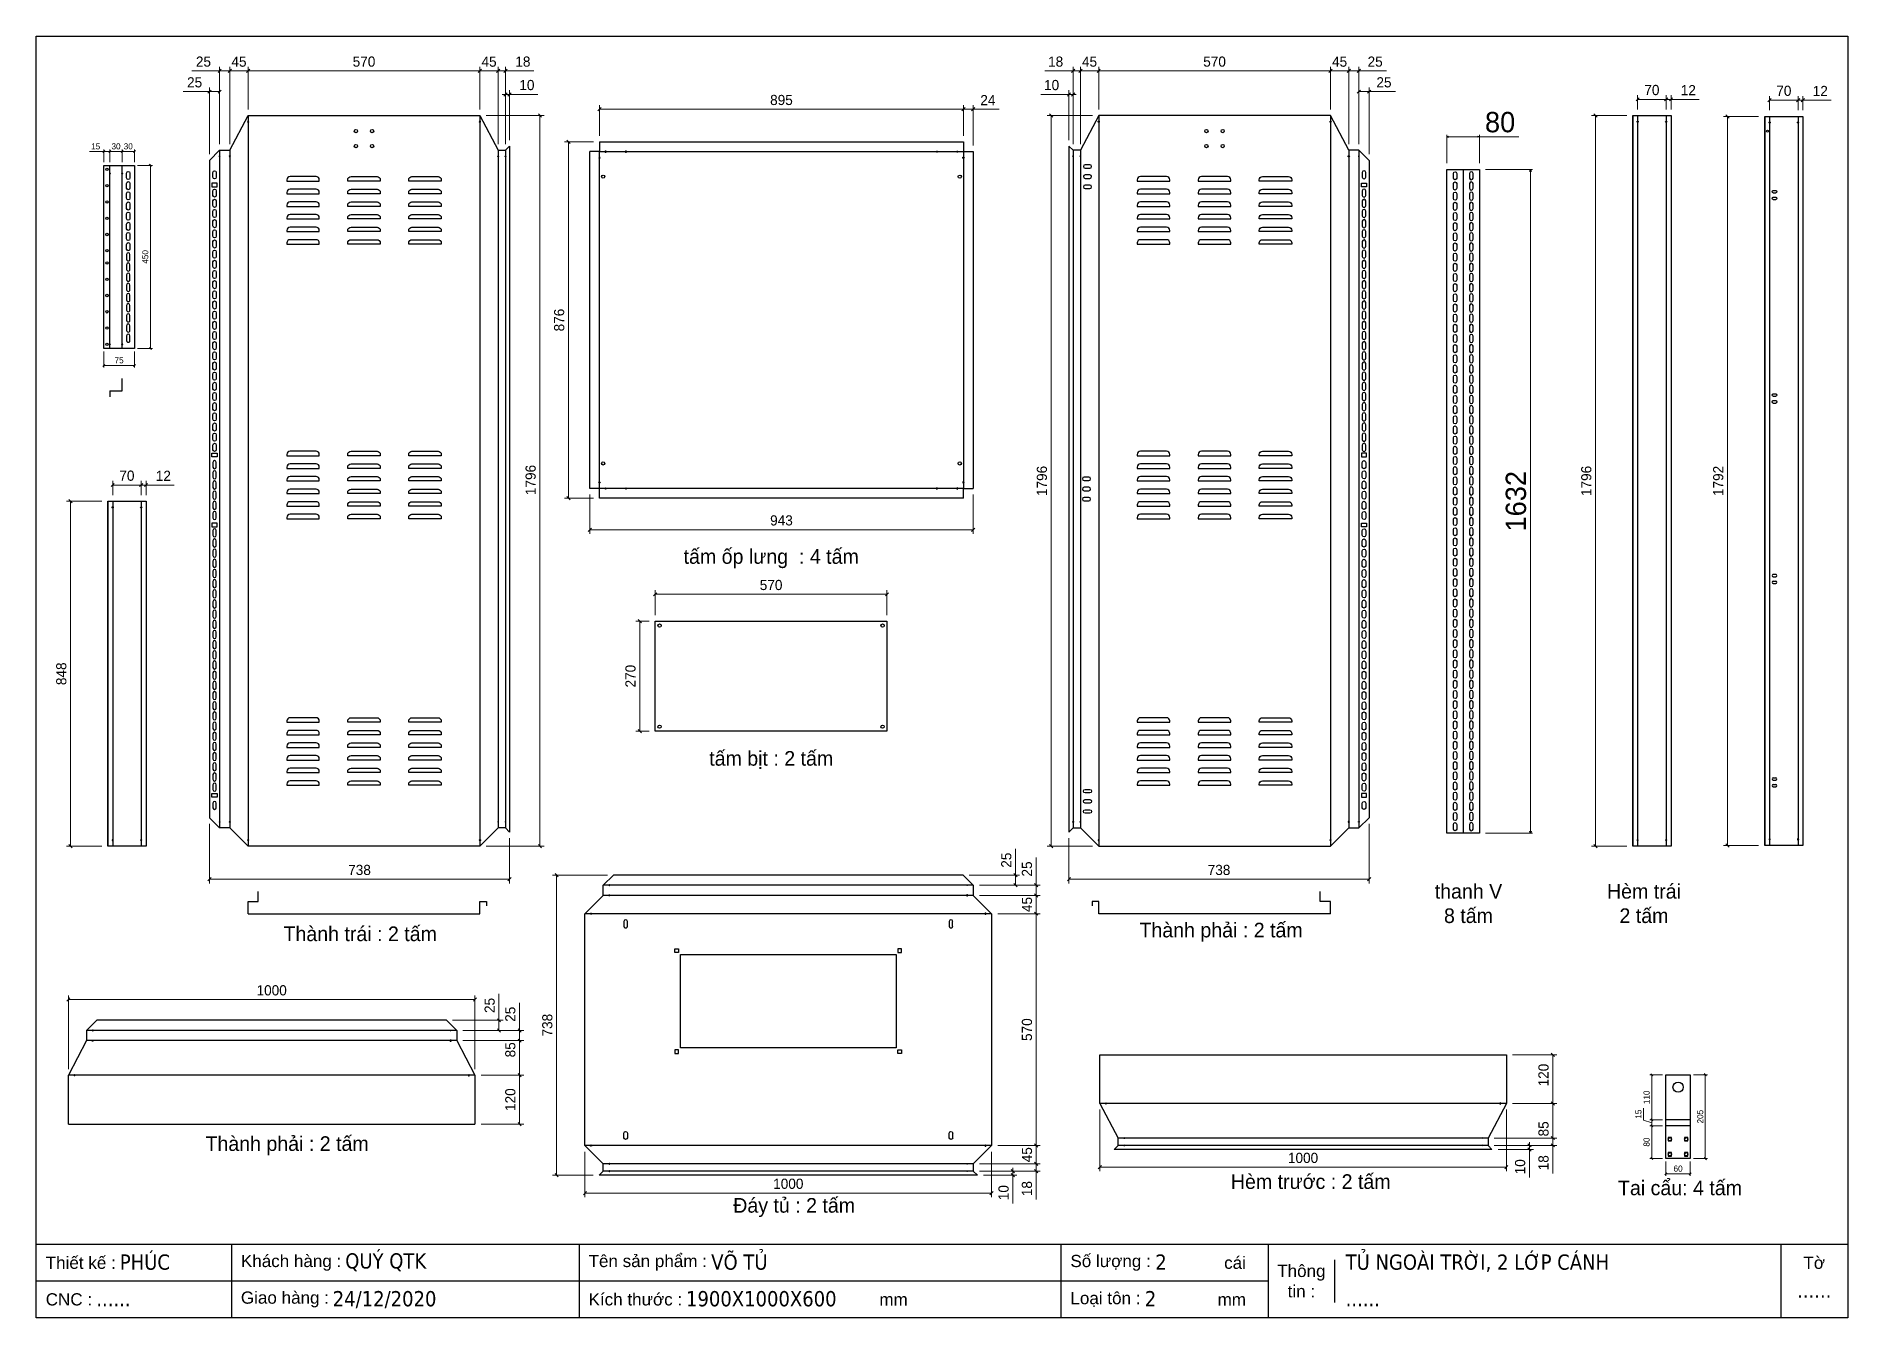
# Model space of a CAD drawing. Header units: millimetres. Extents: x 0 to 4455, y 0 to 3150.
import ezdxf
from ezdxf.enums import TextEntityAlignment as Align

# ---------------------------------------------------------------- set-up
doc = ezdxf.new("R2010")
doc.units = ezdxf.units.MM
doc.layers.add('CNC', color=7, linetype='Continuous')
doc.layers.add('DIM', color=253, linetype='Continuous')
doc.styles.add('Arial', font='arial.ttf')
doc.styles.add('Tahoma (Input Text)', font='tahoma.ttf')
doc.dimstyles.new('CNC', dxfattribs={"dimtxt": 50, "dimasz": 5, "dimexe": 5, "dimexo": 15, "dimgap": 10, "dimtad": 1, "dimdec": 0, "dimtxsty": 'Standard', "dimblk": 'OPEN30', "dimcen": 10, "dimclrd": 5, "dimclre": 5, "dimclrt": 3, "dimazin": 3, "dimtfac": 1, "dimtdec": 0, "dimtmove": 0, "dimatfit": 3, "dimldrblk": 'ARCHTICK', "dimlwd": 9, "dimlwe": 9})
doc.dimstyles.new('Dim-15', dxfattribs={"dimtxt": 15, "dimasz": 5, "dimexe": 5, "dimexo": 8, "dimgap": 5, "dimtad": 1, "dimdec": 0, "dimtxsty": 'Standard', "dimblk": 'OBLIQUE', "dimcen": 10, "dimclrd": 5, "dimclre": 5, "dimclrt": 3, "dimazin": 3, "dimtfac": 1, "dimtdec": 0, "dimtmove": 0, "dimatfit": 3, "dimldrblk": 'OBLIQUE', "dimlwd": 9, "dimlwe": 9})
doc.dimstyles.new('Dim-25', dxfattribs={"dimtxt": 25, "dimasz": 8, "dimexe": 10, "dimexo": 15, "dimgap": 10, "dimtad": 1, "dimdec": 0, "dimtxsty": 'Standard', "dimblk": 'OBLIQUE', "dimcen": 10, "dimclrd": 5, "dimclre": 5, "dimclrt": 3, "dimazin": 3, "dimtfac": 1, "dimtdec": 0, "dimtmove": 0, "dimatfit": 3, "dimldrblk": 'OBLIQUE', "dimlwd": 9, "dimlwe": 9})

msp = doc.modelspace()

# ---------------------------------------------------------------- texts
at = {"color": 2, "char_height": 36, "width": 775, "attachment_point": 5}
for s, insert in [('tấm ốp lưng  : 4 tấm', (1807.5, 1865.8)), ('tấm bịt : 2 tấm', (1807.5, 1371)), ('thanh V \\P8 tấm', (3522.2, 1018)), ('Hèm trái\\P2 tấm', (3953.8, 1018)), ('Thành trái : 2 tấm', (796.7, 943.5)), ('Thành phải : 2 tấm', (2913.8, 947.5)), ('Thành phải : 2 tấm', (616.9, 422.6)), ('Hèm trước : 2 tấm', (3134.3, 334.4)), ('Tai cẩu: 4 tấm ', (4042.4, 319)), ('Đáy tủ : 2 tấm', (1863.9, 270.8))]:
    msp.add_mtext(s, dxfattribs=dict(at, insert=insert))

# ---------------------------------------------------------------- blocks, each defined once
blk = doc.blocks.new('khungtenAsean2')
at = {"color": 7}
for p, q in [((2970, -1980), (0, -1980)), ((320, -1980), (320, -2100)), ((890, -1980), (890, -2100)), ((1680, -1980), (1680, -2100)), ((2020, -1980), (2020, -2100)), ((2860, -1980), (2860, -2100)), ((2128.3, -2005), (2128.3, -2075)), ((2020, -2040), (0, -2040))]:
    blk.add_line(p, q, dxfattribs=at)
blk.add_lwpolyline([(0, 0), (2970, 0), (2970, -2100), (0, -2100)], close=True, dxfattribs=at)
at = {"color": 2, "char_height": 20, "style": 'Arial'}
for s, insert, width, attachment_point in [('  Thiết kế :', (0, -2010), 917.634, 4), ('  Khách hàng :', (320, -2010), 917.634, 4), ('  Tên sản phẩm :', (890, -2010), 917.634, 4), ('  Số lượng :', (1680, -2010), 917.634, 4), ('cái', (1947.6, -2010), 917.634, 4), ('Thông\\Ptin :', (2074.2, -2040), 108.311, 5), ('Tờ', (2915, -2010), 110, 5), ('  CNC :', (0, -2070), 917.634, 4), ('  Giao hàng :', (320, -2070), 917.634, 4), ('  Kích thước :', (890, -2070), 917.634, 4), ('mm', (1382.3, -2070), 917.634, 4), ('  Loại tôn :', (1680, -2070), 917.634, 4), ('mm', (1936.9, -2070), 917.634, 4)]:
    blk.add_mtext(s, dxfattribs=dict(at, insert=insert, width=width, attachment_point=attachment_point))
at = {"color": 1, "style": 'Tahoma (Input Text)', "flags": 8}
for tag, p in [('#01', (137.1, -2021.3)), ('#03', (506.6, -2019.3)), ('#05', (1106.6, -2021.3)), ('#07', (1834.7, -2021.3)), ('#09', (2146.7, -2021.3)), ('#02', (98.5, -2081.3)), ('#04', (486.1, -2081.3)), ('#06', (1065.3, -2081.3)), ('#08', (1817.4, -2081.3)), ('#10', (2146.7, -2081.3))]:
    blk.add_attdef(tag, p, '', height=25, dxfattribs=at)
blk.add_attdef('#11', text='', height=25, dxfattribs=at).set_placement((2915, -2067.3), align=Align.CENTER)
blk = doc.blocks.new('*D1')
at = {"color": 0, "linetype": 'ByBlock', "lineweight": -2}
for p, q in [((1242.8, 2950.9), (1234.8, 2958.9)), ((1234.8, 1162.9), (1242.8, 1154.9))]:
    blk.add_line(p, q, dxfattribs=at)
at = {"layer": 'Defpoints', "color": 0, "transparency": 16777216}
for p in [(1091.1, 2954.9), (1091.1, 1158.9), (1238.8, 1158.9)]:
    blk.add_point(p, dxfattribs=at)
at = {"layer": 'DIM', "color": 5, "lineweight": 9, "transparency": 16777216}
for p, q in [((1106.1, 2954.9), (1248.8, 2954.9)), ((1238.8, 2954.9), (1238.8, 1158.9)), ((1106.1, 1158.9), (1248.8, 1158.9))]:
    blk.add_line(p, q, dxfattribs=at)
at = {"layer": 'DIM', "color": 3, "transparency": 16777216, "insert": (1216, 2059.2), "char_height": 25, "attachment_point": 5, "rotation": 90}
blk.add_mtext('1796', dxfattribs=at)
blk = doc.blocks.new('_Oblique')
at = {"color": 0, "linetype": 'ByBlock', "lineweight": -2}
blk.add_line((-0.5, -0.5), (0.5, 0.5), dxfattribs=at)
blk = doc.blocks.new('*D2')
at = {"color": 0, "linetype": 'ByBlock', "lineweight": -2}
for p, q in [((525.1, 3068.7), (517.1, 3060.7)), ((1087.1, 3060.7), (1095.1, 3068.7))]:
    blk.add_line(p, q, dxfattribs=at)
at = {"layer": 'Defpoints', "color": 0, "transparency": 16777216}
for p in [(1091.1, 3064.7), (521.1, 2954.9), (1091.1, 2954.9)]:
    blk.add_point(p, dxfattribs=at)
at = {"layer": 'DIM', "color": 5, "lineweight": 9, "transparency": 16777216}
for p, q in [((521.1, 2969.9), (521.1, 3074.7)), ((1091.1, 2969.9), (1091.1, 3074.7)), ((521.1, 3064.7), (1091.1, 3064.7))]:
    blk.add_line(p, q, dxfattribs=at)
at = {"layer": 'DIM', "color": 3, "transparency": 16777216, "insert": (806.1, 3087.5), "char_height": 25, "attachment_point": 5}
blk.add_mtext('570', dxfattribs=at)
blk = doc.blocks.new('*D3')
at = {"color": 0, "linetype": 'ByBlock', "lineweight": -2}
for p, q in [((1095.1, 3068.7), (1087.1, 3060.7)), ((1132.1, 3060.7), (1140.1, 3068.7))]:
    blk.add_line(p, q, dxfattribs=at)
at = {"layer": 'Defpoints', "color": 0, "transparency": 16777216}
for p in [(1136.1, 3064.7), (1091.1, 2954.9), (1136.1, 2869.9)]:
    blk.add_point(p, dxfattribs=at)
at = {"layer": 'DIM', "color": 5, "lineweight": 9, "transparency": 16777216}
for p, q in [((1091.1, 2969.9), (1091.1, 3074.7)), ((1136.1, 2884.9), (1136.1, 3074.7)), ((1091.1, 3064.7), (1136.1, 3064.7))]:
    blk.add_line(p, q, dxfattribs=at)
at = {"layer": 'DIM', "color": 3, "transparency": 16777216, "insert": (1113.6, 3087.4), "char_height": 25, "attachment_point": 5}
blk.add_mtext('45', dxfattribs=at)
blk = doc.blocks.new('*D4')
at = {"color": 0, "linetype": 'ByBlock', "lineweight": -2}
for p, q in [((1132.1, 3060.7), (1140.1, 3068.7)), ((1158.1, 3068.7), (1150.1, 3060.7))]:
    blk.add_line(p, q, dxfattribs=at)
at = {"layer": 'Defpoints', "color": 0, "transparency": 16777216}
for p in [(1154.1, 3064.7), (1136.1, 2869.9), (1154.1, 2869.9)]:
    blk.add_point(p, dxfattribs=at)
at = {"layer": 'DIM', "color": 5, "lineweight": 9, "transparency": 16777216}
for p, q in [((1136.1, 2884.9), (1136.1, 3074.7)), ((1154.1, 2884.9), (1154.1, 3074.7)), ((1136.1, 3064.7), (1128.1, 3064.7)), ((1136.1, 3064.7), (1154.1, 3064.7)), ((1154.1, 3064.7), (1223.6, 3064.7))]:
    blk.add_line(p, q, dxfattribs=at)
at = {"layer": 'DIM', "color": 3, "transparency": 16777216, "insert": (1196.8, 3087.5), "char_height": 25, "attachment_point": 5}
blk.add_mtext('18', dxfattribs=at)
blk = doc.blocks.new('*D5')
at = {"color": 0, "linetype": 'ByBlock', "lineweight": -2}
for p, q in [((430.1, 1081.8), (422.1, 1073.8)), ((1160.1, 1073.8), (1168.1, 1081.8))]:
    blk.add_line(p, q, dxfattribs=at)
at = {"layer": 'Defpoints', "color": 0, "transparency": 16777216}
for p in [(426.1, 1228.9), (1164.1, 1193.9), (1164.1, 1077.8)]:
    blk.add_point(p, dxfattribs=at)
at = {"layer": 'DIM', "color": 5, "lineweight": 9, "transparency": 16777216}
for p, q in [((426.1, 1213.9), (426.1, 1067.8)), ((1164.1, 1178.9), (1164.1, 1067.8)), ((426.1, 1077.8), (1164.1, 1077.8))]:
    blk.add_line(p, q, dxfattribs=at)
at = {"layer": 'DIM', "color": 3, "transparency": 16777216, "insert": (795.1, 1100.6), "char_height": 25, "attachment_point": 5}
blk.add_mtext('738', dxfattribs=at)
blk = doc.blocks.new('*D6')
at = {"color": 0, "linetype": 'ByBlock', "lineweight": -2}
for p, q in [((480.1, 3068.7), (472.1, 3060.7)), ((517.1, 3060.7), (525.1, 3068.7))]:
    blk.add_line(p, q, dxfattribs=at)
at = {"layer": 'Defpoints', "color": 0, "transparency": 16777216}
for p in [(476.1, 3064.7), (521.1, 2954.9), (476.1, 2869.9)]:
    blk.add_point(p, dxfattribs=at)
at = {"layer": 'DIM', "color": 5, "lineweight": 9, "transparency": 16777216}
for p, q in [((476.1, 2884.9), (476.1, 3074.7)), ((521.1, 2969.9), (521.1, 3074.7)), ((521.1, 3064.7), (476.1, 3064.7))]:
    blk.add_line(p, q, dxfattribs=at)
at = {"layer": 'DIM', "color": 3, "transparency": 16777216, "insert": (498.6, 3087.4), "char_height": 25, "attachment_point": 5}
blk.add_mtext('45', dxfattribs=at)
blk = doc.blocks.new('*D7')
at = {"color": 0, "linetype": 'ByBlock', "lineweight": -2}
for p, q in [((455.1, 3068.7), (447.1, 3060.7)), ((472.1, 3060.7), (480.1, 3068.7))]:
    blk.add_line(p, q, dxfattribs=at)
at = {"layer": 'Defpoints', "color": 0, "transparency": 16777216}
for p in [(451.1, 3064.7), (451.1, 2869.9), (476.1, 2869.9)]:
    blk.add_point(p, dxfattribs=at)
at = {"layer": 'DIM', "color": 5, "lineweight": 9, "transparency": 16777216}
for p, q in [((451.1, 2884.9), (451.1, 3074.7)), ((476.1, 2884.9), (476.1, 3074.7)), ((451.1, 3064.7), (382.9, 3064.7)), ((476.1, 3064.7), (451.1, 3064.7))]:
    blk.add_line(p, q, dxfattribs=at)
at = {"layer": 'DIM', "color": 3, "transparency": 16777216, "insert": (411.2, 3087.5), "char_height": 25, "attachment_point": 5}
blk.add_mtext('25', dxfattribs=at)
blk = doc.blocks.new('*D8')
at = {"color": 0, "linetype": 'ByBlock', "lineweight": -2}
for p, q in [((430.1, 3017.8), (422.1, 3009.8)), ((447.1, 3009.8), (455.1, 3017.8))]:
    blk.add_line(p, q, dxfattribs=at)
at = {"layer": 'Defpoints', "color": 0, "transparency": 16777216}
for p in [(426.1, 3013.8), (451.1, 2869.9), (426.1, 2844.9)]:
    blk.add_point(p, dxfattribs=at)
at = {"layer": 'DIM', "color": 5, "lineweight": 9, "transparency": 16777216}
for p, q in [((426.1, 3013.8), (361.3, 3013.8)), ((426.1, 2859.9), (426.1, 3023.8)), ((451.1, 3013.8), (426.1, 3013.8)), ((451.1, 2884.9), (451.1, 3023.8))]:
    blk.add_line(p, q, dxfattribs=at)
at = {"layer": 'DIM', "color": 3, "transparency": 16777216, "insert": (389.5, 3036.6), "char_height": 25, "attachment_point": 5}
blk.add_mtext('25', dxfattribs=at)
blk = doc.blocks.new('*D9')
at = {"color": 0, "linetype": 'ByBlock', "lineweight": -2}
for p, q in [((1150.1, 3003.1), (1158.1, 3011.1)), ((1168.1, 3011.1), (1160.1, 3003.1))]:
    blk.add_line(p, q, dxfattribs=at)
at = {"layer": 'Defpoints', "color": 0, "transparency": 16777216}
for p in [(1164.1, 3007.1), (1154.1, 2869.9), (1164.1, 2879.9)]:
    blk.add_point(p, dxfattribs=at)
at = {"layer": 'DIM', "color": 5, "lineweight": 9, "transparency": 16777216}
for p, q in [((1154.1, 3007.1), (1146.1, 3007.1)), ((1154.1, 2884.9), (1154.1, 3017.1)), ((1154.1, 3007.1), (1164.1, 3007.1)), ((1164.1, 2894.9), (1164.1, 3017.1)), ((1164.1, 3007.1), (1233.4, 3007.1))]:
    blk.add_line(p, q, dxfattribs=at)
at = {"layer": 'DIM', "color": 3, "transparency": 16777216, "insert": (1206.7, 3029.9), "char_height": 25, "attachment_point": 5}
blk.add_mtext('10', dxfattribs=at)
blk = doc.blocks.new('f3daunguoc')
at = {"layer": 'CNC', "color": 2, "lineweight": -3}
blk.add_circle((0, 0), 1.5, dxfattribs=at)
blk = doc.blocks.new('f2dauxuoi')
at = {"layer": 'CNC', "color": 2, "lineweight": -3}
blk.add_circle((0, 0), 1, dxfattribs=at)
blk = doc.blocks.new('ovan8.5x20')
at = {"layer": 'CNC', "color": 2, "lineweight": -3}
for p, q in [((5.7, 4.2), (-5.8, 4.2)), ((-5.8, -4.2), (5.7, -4.2))]:
    blk.add_line(p, q, dxfattribs=at)
for centre, start, end in [((-5.8, 0), 90, 270), ((5.7, 0), 270, 90)]:
    blk.add_arc(centre, 4.25, start, end, dxfattribs=at)
blk = doc.blocks.new('*D10')
at = {"color": 0, "linetype": 'ByBlock', "lineweight": -2}
for p, q in [((2500, 2950.9), (2492, 2958.9)), ((2492, 1162.9), (2500, 1154.9))]:
    blk.add_line(p, q, dxfattribs=at)
at = {"layer": 'Defpoints', "color": 0, "transparency": 16777216}
for p in [(2612.8, 2954.9), (2496, 1158.9), (2612.8, 1158.9)]:
    blk.add_point(p, dxfattribs=at)
at = {"layer": 'DIM', "color": 5, "lineweight": 9, "transparency": 16777216}
for p, q in [((2597.8, 2954.9), (2486, 2954.9)), ((2496, 2954.9), (2496, 1158.9)), ((2597.8, 1158.9), (2486, 1158.9))]:
    blk.add_line(p, q, dxfattribs=at)
at = {"layer": 'DIM', "color": 3, "transparency": 16777216, "insert": (2473.3, 2056.9), "char_height": 25, "attachment_point": 5, "rotation": 90}
blk.add_mtext('1796', dxfattribs=at)
blk = doc.blocks.new('*D11')
at = {"color": 0, "linetype": 'ByBlock', "lineweight": -2}
for p, q in [((2616.8, 3068.7), (2608.8, 3060.7)), ((3178.8, 3060.7), (3186.8, 3068.7))]:
    blk.add_line(p, q, dxfattribs=at)
at = {"layer": 'Defpoints', "color": 0, "transparency": 16777216}
for p in [(2612.8, 3064.7), (2612.8, 2954.9), (3182.8, 2954.9)]:
    blk.add_point(p, dxfattribs=at)
at = {"layer": 'DIM', "color": 5, "lineweight": 9, "transparency": 16777216}
for p, q in [((2612.8, 2969.9), (2612.8, 3074.7)), ((3182.8, 2969.9), (3182.8, 3074.7)), ((3182.8, 3064.7), (2612.8, 3064.7))]:
    blk.add_line(p, q, dxfattribs=at)
at = {"layer": 'DIM', "color": 3, "transparency": 16777216, "insert": (2897.8, 3087.5), "char_height": 25, "attachment_point": 5}
blk.add_mtext('570', dxfattribs=at)
blk = doc.blocks.new('*D12')
at = {"color": 0, "linetype": 'ByBlock', "lineweight": -2}
for p, q in [((2571.8, 3068.7), (2563.8, 3060.7)), ((2608.8, 3060.7), (2616.8, 3068.7))]:
    blk.add_line(p, q, dxfattribs=at)
at = {"layer": 'Defpoints', "color": 0, "transparency": 16777216}
for p in [(2567.8, 3064.7), (2612.8, 2954.9), (2567.8, 2869.9)]:
    blk.add_point(p, dxfattribs=at)
at = {"layer": 'DIM', "color": 5, "lineweight": 9, "transparency": 16777216}
for p, q in [((2567.8, 2884.9), (2567.8, 3074.7)), ((2612.8, 2969.9), (2612.8, 3074.7)), ((2612.8, 3064.7), (2567.8, 3064.7))]:
    blk.add_line(p, q, dxfattribs=at)
at = {"layer": 'DIM', "color": 3, "transparency": 16777216, "insert": (2590.3, 3087.4), "char_height": 25, "attachment_point": 5}
blk.add_mtext('45', dxfattribs=at)
blk = doc.blocks.new('*D13')
at = {"color": 0, "linetype": 'ByBlock', "lineweight": -2}
for p, q in [((2545.8, 3060.7), (2553.8, 3068.7)), ((2571.8, 3068.7), (2563.8, 3060.7))]:
    blk.add_line(p, q, dxfattribs=at)
at = {"layer": 'Defpoints', "color": 0, "transparency": 16777216}
for p in [(2549.8, 3064.7), (2549.8, 2869.9), (2567.8, 2869.9)]:
    blk.add_point(p, dxfattribs=at)
at = {"layer": 'DIM', "color": 5, "lineweight": 9, "transparency": 16777216}
for p, q in [((2549.8, 2884.9), (2549.8, 3074.7)), ((2567.8, 2884.9), (2567.8, 3074.7)), ((2549.8, 3064.7), (2480.3, 3064.7)), ((2567.8, 3064.7), (2549.8, 3064.7)), ((2567.8, 3064.7), (2575.8, 3064.7))]:
    blk.add_line(p, q, dxfattribs=at)
at = {"layer": 'DIM', "color": 3, "transparency": 16777216, "insert": (2507, 3087.5), "char_height": 25, "attachment_point": 5}
blk.add_mtext('18', dxfattribs=at)
blk = doc.blocks.new('*D14')
at = {"color": 0, "linetype": 'ByBlock', "lineweight": -2}
for p, q in [((2543.8, 1081.8), (2535.8, 1073.8)), ((3273.8, 1073.8), (3281.8, 1081.8))]:
    blk.add_line(p, q, dxfattribs=at)
at = {"layer": 'Defpoints', "color": 0, "transparency": 16777216}
for p in [(3277.8, 1228.9), (2539.8, 1193.9), (2539.8, 1077.8)]:
    blk.add_point(p, dxfattribs=at)
at = {"layer": 'DIM', "color": 5, "lineweight": 9, "transparency": 16777216}
for p, q in [((3277.8, 1213.9), (3277.8, 1067.8)), ((2539.8, 1178.9), (2539.8, 1067.8)), ((3277.8, 1077.8), (2539.8, 1077.8))]:
    blk.add_line(p, q, dxfattribs=at)
at = {"layer": 'DIM', "color": 3, "transparency": 16777216, "insert": (2908.8, 1100.6), "char_height": 25, "attachment_point": 5}
blk.add_mtext('738', dxfattribs=at)
blk = doc.blocks.new('*D15')
at = {"color": 0, "linetype": 'ByBlock', "lineweight": -2}
for p, q in [((3186.8, 3068.7), (3178.8, 3060.7)), ((3223.8, 3060.7), (3231.8, 3068.7))]:
    blk.add_line(p, q, dxfattribs=at)
at = {"layer": 'Defpoints', "color": 0, "transparency": 16777216}
for p in [(3227.8, 3064.7), (3182.8, 2954.9), (3227.8, 2869.9)]:
    blk.add_point(p, dxfattribs=at)
at = {"layer": 'DIM', "color": 5, "lineweight": 9, "transparency": 16777216}
for p, q in [((3182.8, 2969.9), (3182.8, 3074.7)), ((3227.8, 2884.9), (3227.8, 3074.7)), ((3182.8, 3064.7), (3227.8, 3064.7))]:
    blk.add_line(p, q, dxfattribs=at)
at = {"layer": 'DIM', "color": 3, "transparency": 16777216, "insert": (3205.3, 3087.4), "char_height": 25, "attachment_point": 5}
blk.add_mtext('45', dxfattribs=at)
blk = doc.blocks.new('*D16')
at = {"color": 0, "linetype": 'ByBlock', "lineweight": -2}
for p, q in [((3231.8, 3068.7), (3223.8, 3060.7)), ((3248.8, 3060.7), (3256.8, 3068.7))]:
    blk.add_line(p, q, dxfattribs=at)
at = {"layer": 'Defpoints', "color": 0, "transparency": 16777216}
for p in [(3252.8, 3064.7), (3227.8, 2869.9), (3252.8, 2869.9)]:
    blk.add_point(p, dxfattribs=at)
at = {"layer": 'DIM', "color": 5, "lineweight": 9, "transparency": 16777216}
for p, q in [((3227.8, 2884.9), (3227.8, 3074.7)), ((3252.8, 2884.9), (3252.8, 3074.7)), ((3227.8, 3064.7), (3252.8, 3064.7)), ((3252.8, 3064.7), (3320.9, 3064.7))]:
    blk.add_line(p, q, dxfattribs=at)
at = {"layer": 'DIM', "color": 3, "transparency": 16777216, "insert": (3292.7, 3087.5), "char_height": 25, "attachment_point": 5}
blk.add_mtext('25', dxfattribs=at)
blk = doc.blocks.new('*D17')
at = {"color": 0, "linetype": 'ByBlock', "lineweight": -2}
for p, q in [((3256.8, 3017.8), (3248.8, 3009.8)), ((3273.8, 3009.8), (3281.8, 3017.8))]:
    blk.add_line(p, q, dxfattribs=at)
at = {"layer": 'Defpoints', "color": 0, "transparency": 16777216}
for p in [(3277.8, 3013.8), (3252.8, 2869.9), (3277.8, 2844.9)]:
    blk.add_point(p, dxfattribs=at)
at = {"layer": 'DIM', "color": 5, "lineweight": 9, "transparency": 16777216}
for p, q in [((3252.8, 2884.9), (3252.8, 3023.8)), ((3252.8, 3013.8), (3277.8, 3013.8)), ((3277.8, 2859.9), (3277.8, 3023.8)), ((3277.8, 3013.8), (3342.6, 3013.8))]:
    blk.add_line(p, q, dxfattribs=at)
at = {"layer": 'DIM', "color": 3, "transparency": 16777216, "insert": (3314.4, 3036.6), "char_height": 25, "attachment_point": 5}
blk.add_mtext('25', dxfattribs=at)
blk = doc.blocks.new('*D18')
at = {"color": 0, "linetype": 'ByBlock', "lineweight": -2}
for p, q in [((2535.8, 3003.1), (2543.8, 3011.1)), ((2553.8, 3011.1), (2545.8, 3003.1))]:
    blk.add_line(p, q, dxfattribs=at)
at = {"layer": 'Defpoints', "color": 0, "transparency": 16777216}
for p in [(2539.8, 3007.1), (2539.8, 2879.9), (2549.8, 2869.9)]:
    blk.add_point(p, dxfattribs=at)
at = {"layer": 'DIM', "color": 5, "lineweight": 9, "transparency": 16777216}
for p, q in [((2539.8, 3007.1), (2470.4, 3007.1)), ((2539.8, 2894.9), (2539.8, 3017.1)), ((2549.8, 3007.1), (2539.8, 3007.1)), ((2549.8, 2884.9), (2549.8, 3017.1)), ((2549.8, 3007.1), (2557.8, 3007.1))]:
    blk.add_line(p, q, dxfattribs=at)
at = {"layer": 'DIM', "color": 3, "transparency": 16777216, "insert": (2497.1, 3029.9), "char_height": 25, "attachment_point": 5}
blk.add_mtext('10', dxfattribs=at)
blk = doc.blocks.new('ovan')
at = {"color": 2}
for p, q in [((14.8, 8.5), (3.3, 8.5)), ((3.3, 0), (14.8, 0))]:
    blk.add_line(p, q, dxfattribs=at)
for centre, start, end in [((3.3, 4.3), 90, 270), ((14.8, 4.3), 270, 90)]:
    blk.add_arc(centre, 4.25, start, end, dxfattribs=at)
blk = doc.blocks.new('*D19')
at = {"color": 0, "linetype": 'ByBlock', "lineweight": -2}
for p, q in [((2284.2, 2974.5), (2276.2, 2966.5)), ((2300.2, 2966.5), (2308.2, 2974.5))]:
    blk.add_line(p, q, dxfattribs=at)
at = {"layer": 'Defpoints', "color": 0, "transparency": 16777216}
for p in [(2304.2, 2970.5), (2280.2, 2890.4), (2304.2, 2866.4)]:
    blk.add_point(p, dxfattribs=at)
at = {"layer": 'DIM', "color": 5, "lineweight": 9, "transparency": 16777216}
for p, q in [((2280.2, 2905.4), (2280.2, 2980.5)), ((2280.2, 2970.5), (2304.2, 2970.5)), ((2304.2, 2881.4), (2304.2, 2980.5)), ((2304.2, 2970.5), (2368.3, 2970.5))]:
    blk.add_line(p, q, dxfattribs=at)
at = {"layer": 'DIM', "color": 3, "transparency": 16777216, "insert": (2340.3, 2993), "char_height": 25, "attachment_point": 5}
blk.add_mtext('24', dxfattribs=at)
blk = doc.blocks.new('*D20')
at = {"color": 0, "linetype": 'ByBlock', "lineweight": -2}
for p, q in [((1389.2, 2974.5), (1381.2, 2966.5)), ((2276.2, 2966.5), (2284.2, 2974.5))]:
    blk.add_line(p, q, dxfattribs=at)
at = {"layer": 'Defpoints', "color": 0, "transparency": 16777216}
for p in [(1385.2, 2970.5), (1385.2, 2890.4), (2280.2, 2890.4)]:
    blk.add_point(p, dxfattribs=at)
at = {"layer": 'DIM', "color": 5, "lineweight": 9, "transparency": 16777216}
for p, q in [((1385.2, 2905.4), (1385.2, 2980.5)), ((2280.2, 2970.5), (1385.2, 2970.5)), ((2280.2, 2905.4), (2280.2, 2980.5))]:
    blk.add_line(p, q, dxfattribs=at)
at = {"layer": 'DIM', "color": 3, "transparency": 16777216, "insert": (1832.7, 2993.2), "char_height": 25, "attachment_point": 5}
blk.add_mtext('895', dxfattribs=at)
blk = doc.blocks.new('*D21')
at = {"color": 0, "linetype": 'ByBlock', "lineweight": -2}
for p, q in [((1312.9, 2886.4), (1304.9, 2894.4)), ((1304.9, 2018.4), (1312.9, 2010.4))]:
    blk.add_line(p, q, dxfattribs=at)
at = {"layer": 'Defpoints', "color": 0, "transparency": 16777216}
for p in [(1385.2, 2890.4), (1308.9, 2014.4), (1385.2, 2014.4)]:
    blk.add_point(p, dxfattribs=at)
at = {"layer": 'DIM', "color": 5, "lineweight": 9, "transparency": 16777216}
for p, q in [((1370.2, 2890.4), (1298.9, 2890.4)), ((1308.9, 2890.4), (1308.9, 2014.4)), ((1370.2, 2014.4), (1298.9, 2014.4))]:
    blk.add_line(p, q, dxfattribs=at)
at = {"layer": 'DIM', "color": 3, "transparency": 16777216, "insert": (1286.1, 2452.4), "char_height": 25, "attachment_point": 5, "rotation": 90}
blk.add_mtext('876', dxfattribs=at)
blk = doc.blocks.new('*D22')
at = {"color": 0, "linetype": 'ByBlock', "lineweight": -2}
for p, q in [((1365.2, 1941), (1357.2, 1933)), ((2300.2, 1933), (2308.2, 1941))]:
    blk.add_line(p, q, dxfattribs=at)
at = {"layer": 'Defpoints', "color": 0, "transparency": 16777216}
for p in [(1361.2, 2038.4), (2304.2, 2038.4), (2304.2, 1937)]:
    blk.add_point(p, dxfattribs=at)
at = {"layer": 'DIM', "color": 5, "lineweight": 9, "transparency": 16777216}
for p, q in [((1361.2, 2023.4), (1361.2, 1927)), ((2304.2, 2023.4), (2304.2, 1927)), ((1361.2, 1937), (2304.2, 1937))]:
    blk.add_line(p, q, dxfattribs=at)
at = {"layer": 'DIM', "color": 3, "transparency": 16777216, "insert": (1832.7, 1959.8), "char_height": 25, "attachment_point": 5}
blk.add_mtext('943', dxfattribs=at)
blk = doc.blocks.new('*D23')
at = {"color": 0, "linetype": 'ByBlock', "lineweight": -2}
for p, q in [((1353.5, 310.4), (1345.5, 302.4)), ((2345.5, 302.4), (2353.5, 310.4))]:
    blk.add_line(p, q, dxfattribs=at)
at = {"layer": 'Defpoints', "color": 0, "transparency": 16777216}
for p in [(1349.5, 423.2), (2349.5, 423.2), (1349.5, 306.4)]:
    blk.add_point(p, dxfattribs=at)
at = {"layer": 'DIM', "color": 5, "lineweight": 9, "transparency": 16777216}
for p, q in [((1349.5, 408.2), (1349.5, 296.4)), ((2349.5, 408.2), (2349.5, 296.4)), ((2349.5, 306.4), (1349.5, 306.4))]:
    blk.add_line(p, q, dxfattribs=at)
at = {"layer": 'DIM', "color": 3, "transparency": 16777216, "insert": (1849.5, 329.2), "char_height": 25, "attachment_point": 5}
blk.add_mtext('1000', dxfattribs=at)
blk = doc.blocks.new('*D24')
at = {"color": 0, "linetype": 'ByBlock', "lineweight": -2}
for p, q in [((2463.3, 989.2), (2455.3, 997.2)), ((2455.3, 427.2), (2463.3, 419.2))]:
    blk.add_line(p, q, dxfattribs=at)
at = {"layer": 'Defpoints', "color": 0, "transparency": 16777216}
for p in [(2349.5, 993.2), (2349.5, 423.2), (2459.3, 423.2)]:
    blk.add_point(p, dxfattribs=at)
at = {"layer": 'DIM', "color": 5, "lineweight": 9, "transparency": 16777216}
for p, q in [((2364.5, 993.2), (2469.3, 993.2)), ((2459.3, 993.2), (2459.3, 423.2)), ((2364.5, 423.2), (2469.3, 423.2))]:
    blk.add_line(p, q, dxfattribs=at)
at = {"layer": 'DIM', "color": 3, "transparency": 16777216, "insert": (2436.5, 708.2), "char_height": 25, "attachment_point": 5, "rotation": 90}
blk.add_mtext('570', dxfattribs=at)
blk = doc.blocks.new('*D25')
at = {"color": 0, "linetype": 'ByBlock', "lineweight": -2}
for p, q in [((2463.3, 419.2), (2455.3, 427.2)), ((2455.3, 382.2), (2463.3, 374.2))]:
    blk.add_line(p, q, dxfattribs=at)
at = {"layer": 'Defpoints', "color": 0, "transparency": 16777216}
for p in [(2349.5, 423.2), (2304.5, 378.2), (2459.3, 378.2)]:
    blk.add_point(p, dxfattribs=at)
at = {"layer": 'DIM', "color": 5, "lineweight": 9, "transparency": 16777216}
for p, q in [((2364.5, 423.2), (2469.3, 423.2)), ((2459.3, 423.2), (2459.3, 378.2)), ((2319.5, 378.2), (2469.3, 378.2))]:
    blk.add_line(p, q, dxfattribs=at)
at = {"layer": 'DIM', "color": 3, "transparency": 16777216, "insert": (2436.6, 400.7), "char_height": 25, "attachment_point": 5, "rotation": 90}
blk.add_mtext('45', dxfattribs=at)
blk = doc.blocks.new('*D26')
at = {"color": 0, "linetype": 'ByBlock', "lineweight": -2}
for p, q in [((2455.3, 382.2), (2463.3, 374.2)), ((2463.3, 356.2), (2455.3, 364.2))]:
    blk.add_line(p, q, dxfattribs=at)
at = {"layer": 'Defpoints', "color": 0, "transparency": 16777216}
for p in [(2304.5, 378.2), (2304.5, 360.2), (2459.3, 360.2)]:
    blk.add_point(p, dxfattribs=at)
at = {"layer": 'DIM', "color": 5, "lineweight": 9, "transparency": 16777216}
for p, q in [((2319.5, 378.2), (2469.3, 378.2)), ((2319.5, 360.2), (2469.3, 360.2)), ((2459.3, 378.2), (2459.3, 386.2)), ((2459.3, 378.2), (2459.3, 360.2)), ((2459.3, 360.2), (2459.3, 290.7))]:
    blk.add_line(p, q, dxfattribs=at)
at = {"layer": 'DIM', "color": 3, "transparency": 16777216, "insert": (2436.5, 317.4), "char_height": 25, "attachment_point": 5, "rotation": 90}
blk.add_mtext('18', dxfattribs=at)
blk = doc.blocks.new('*D27')
at = {"color": 0, "linetype": 'ByBlock', "lineweight": -2}
for p, q in [((2463.3, 1034.2), (2455.3, 1042.2)), ((2455.3, 997.2), (2463.3, 989.2))]:
    blk.add_line(p, q, dxfattribs=at)
at = {"layer": 'Defpoints', "color": 0, "transparency": 16777216}
for p in [(2304.5, 1038.2), (2459.3, 1038.2), (2349.5, 993.2)]:
    blk.add_point(p, dxfattribs=at)
at = {"layer": 'DIM', "color": 5, "lineweight": 9, "transparency": 16777216}
for p, q in [((2319.5, 1038.2), (2469.3, 1038.2)), ((2459.3, 993.2), (2459.3, 1038.2)), ((2364.5, 993.2), (2469.3, 993.2))]:
    blk.add_line(p, q, dxfattribs=at)
at = {"layer": 'DIM', "color": 3, "transparency": 16777216, "insert": (2436.6, 1015.7), "char_height": 25, "attachment_point": 5, "rotation": 90}
blk.add_mtext('45', dxfattribs=at)
blk = doc.blocks.new('*D28')
at = {"color": 0, "linetype": 'ByBlock', "lineweight": -2}
for p, q in [((2463.3, 1059.2), (2455.3, 1067.2)), ((2455.3, 1042.2), (2463.3, 1034.2))]:
    blk.add_line(p, q, dxfattribs=at)
at = {"layer": 'Defpoints', "color": 0, "transparency": 16777216}
for p in [(2304.5, 1063.2), (2304.5, 1038.2), (2459.3, 1063.2)]:
    blk.add_point(p, dxfattribs=at)
at = {"layer": 'DIM', "color": 5, "lineweight": 9, "transparency": 16777216}
for p, q in [((2459.3, 1063.2), (2459.3, 1131.3)), ((2319.5, 1063.2), (2469.3, 1063.2)), ((2319.5, 1038.2), (2469.3, 1038.2)), ((2459.3, 1038.2), (2459.3, 1063.2))]:
    blk.add_line(p, q, dxfattribs=at)
at = {"layer": 'DIM', "color": 3, "transparency": 16777216, "insert": (2436.5, 1103.1), "char_height": 25, "attachment_point": 5, "rotation": 90}
blk.add_mtext('25', dxfattribs=at)
blk = doc.blocks.new('*D29')
at = {"color": 0, "linetype": 'ByBlock', "lineweight": -2}
for p, q in [((2412.4, 1084.2), (2404.4, 1092.2)), ((2404.4, 1067.2), (2412.4, 1059.2))]:
    blk.add_line(p, q, dxfattribs=at)
at = {"layer": 'Defpoints', "color": 0, "transparency": 16777216}
for p in [(2279.5, 1088.2), (2408.4, 1088.2), (2304.5, 1063.2)]:
    blk.add_point(p, dxfattribs=at)
at = {"layer": 'DIM', "color": 5, "lineweight": 9, "transparency": 16777216}
for p, q in [((2408.4, 1088.2), (2408.4, 1152.9)), ((2294.5, 1088.2), (2418.4, 1088.2)), ((2408.4, 1063.2), (2408.4, 1088.2)), ((2319.5, 1063.2), (2418.4, 1063.2))]:
    blk.add_line(p, q, dxfattribs=at)
at = {"layer": 'DIM', "color": 3, "transparency": 16777216, "insert": (2385.7, 1124.7), "char_height": 25, "attachment_point": 5, "rotation": 90}
blk.add_mtext('25', dxfattribs=at)
blk = doc.blocks.new('*D30')
at = {"color": 0, "linetype": 'ByBlock', "lineweight": -2}
for p, q in [((2397.7, 364.2), (2405.7, 356.2)), ((2405.7, 346.2), (2397.7, 354.2))]:
    blk.add_line(p, q, dxfattribs=at)
at = {"layer": 'Defpoints', "color": 0, "transparency": 16777216}
for p in [(2304.5, 360.2), (2314.5, 350.2), (2401.7, 350.2)]:
    blk.add_point(p, dxfattribs=at)
at = {"layer": 'DIM', "color": 5, "lineweight": 9, "transparency": 16777216}
for p, q in [((2319.5, 360.2), (2411.7, 360.2)), ((2401.7, 360.2), (2401.7, 368.2)), ((2401.7, 360.2), (2401.7, 350.2)), ((2329.5, 350.2), (2411.7, 350.2)), ((2401.7, 350.2), (2401.7, 280.8))]:
    blk.add_line(p, q, dxfattribs=at)
at = {"layer": 'DIM', "color": 3, "transparency": 16777216, "insert": (2379, 307.5), "char_height": 25, "attachment_point": 5, "rotation": 90}
blk.add_mtext('10', dxfattribs=at)
blk = doc.blocks.new('*D31')
at = {"color": 0, "linetype": 'ByBlock', "lineweight": -2}
for p, q in [((1526.2, 1782.2), (1518.2, 1774.2)), ((2088.2, 1774.2), (2096.2, 1782.2))]:
    blk.add_line(p, q, dxfattribs=at)
at = {"layer": 'Defpoints', "color": 0, "transparency": 16777216}
for p in [(2092.2, 1778.2), (1522.2, 1712.1), (2092.2, 1712.1)]:
    blk.add_point(p, dxfattribs=at)
at = {"layer": 'DIM', "color": 5, "lineweight": 9, "transparency": 16777216}
for p, q in [((1522.2, 1727.1), (1522.2, 1788.2)), ((2092.2, 1727.1), (2092.2, 1788.2)), ((1522.2, 1778.2), (2092.2, 1778.2))]:
    blk.add_line(p, q, dxfattribs=at)
at = {"layer": 'DIM', "color": 3, "transparency": 16777216, "insert": (1807.2, 1801), "char_height": 25, "attachment_point": 5}
blk.add_mtext('570', dxfattribs=at)
blk = doc.blocks.new('*D32')
at = {"color": 0, "linetype": 'ByBlock', "lineweight": -2}
for p, q in [((1488.2, 1708.1), (1480.2, 1716.1)), ((1480.2, 1446.1), (1488.2, 1438.1))]:
    blk.add_line(p, q, dxfattribs=at)
at = {"layer": 'Defpoints', "color": 0, "transparency": 16777216}
for p in [(1522.2, 1712.1), (1484.2, 1442.1), (1522.2, 1442.1)]:
    blk.add_point(p, dxfattribs=at)
at = {"layer": 'DIM', "color": 5, "lineweight": 9, "transparency": 16777216}
for p, q in [((1507.2, 1712.1), (1474.2, 1712.1)), ((1484.2, 1712.1), (1484.2, 1442.1)), ((1507.2, 1442.1), (1474.2, 1442.1))]:
    blk.add_line(p, q, dxfattribs=at)
at = {"layer": 'DIM', "color": 3, "transparency": 16777216, "insert": (1461.5, 1577.1), "char_height": 25, "attachment_point": 5, "rotation": 90}
blk.add_mtext('270', dxfattribs=at)
blk = doc.blocks.new('*D33')
at = {"color": 0, "linetype": 'ByBlock', "lineweight": -2}
for p, q in [((2619.4, 374), (2611.4, 366)), ((3611.4, 366), (3619.4, 374))]:
    blk.add_line(p, q, dxfattribs=at)
at = {"layer": 'Defpoints', "color": 0, "transparency": 16777216}
for p in [(2615.4, 526.5), (3615.4, 526.5), (2615.4, 370)]:
    blk.add_point(p, dxfattribs=at)
at = {"layer": 'DIM', "color": 5, "lineweight": 9, "transparency": 16777216}
for p, q in [((2615.4, 511.5), (2615.4, 360)), ((3615.4, 511.5), (3615.4, 360)), ((3615.4, 370), (2615.4, 370))]:
    blk.add_line(p, q, dxfattribs=at)
at = {"layer": 'DIM', "color": 3, "transparency": 16777216, "insert": (3115.4, 392.8), "char_height": 25, "attachment_point": 5}
blk.add_mtext('1000', dxfattribs=at)
blk = doc.blocks.new('*D34')
at = {"color": 0, "linetype": 'ByBlock', "lineweight": -2}
for p, q in [((3733.7, 642.5), (3725.7, 650.5)), ((3725.7, 530.5), (3733.7, 522.5))]:
    blk.add_line(p, q, dxfattribs=at)
at = {"layer": 'Defpoints', "color": 0, "transparency": 16777216}
for p in [(3615.4, 646.5), (3615.4, 526.5), (3729.7, 526.5)]:
    blk.add_point(p, dxfattribs=at)
at = {"layer": 'DIM', "color": 5, "lineweight": 9, "transparency": 16777216}
for p, q in [((3630.4, 646.5), (3739.7, 646.5)), ((3729.7, 646.5), (3729.7, 526.5)), ((3630.4, 526.5), (3739.7, 526.5))]:
    blk.add_line(p, q, dxfattribs=at)
at = {"layer": 'DIM', "color": 3, "transparency": 16777216, "insert": (3706.9, 596.5), "char_height": 25, "attachment_point": 5, "rotation": 90}
blk.add_mtext('120', dxfattribs=at)
blk = doc.blocks.new('*D35')
at = {"color": 0, "linetype": 'ByBlock', "lineweight": -2}
for p, q in [((3733.7, 522.5), (3725.7, 530.5)), ((3725.7, 445.8), (3733.7, 437.8))]:
    blk.add_line(p, q, dxfattribs=at)
at = {"layer": 'Defpoints', "color": 0, "transparency": 16777216}
for p in [(3615.4, 526.5), (3570.4, 441.8), (3729.7, 441.8)]:
    blk.add_point(p, dxfattribs=at)
at = {"layer": 'DIM', "color": 5, "lineweight": 9, "transparency": 16777216}
for p, q in [((3630.4, 526.5), (3739.7, 526.5)), ((3729.7, 526.5), (3729.7, 441.8)), ((3585.4, 441.8), (3739.7, 441.8))]:
    blk.add_line(p, q, dxfattribs=at)
at = {"layer": 'DIM', "color": 3, "transparency": 16777216, "insert": (3706.9, 464.3), "char_height": 25, "attachment_point": 5, "rotation": 90}
blk.add_mtext('85', dxfattribs=at)
blk = doc.blocks.new('*D36')
at = {"color": 0, "linetype": 'ByBlock', "lineweight": -2}
for p, q in [((3725.7, 445.8), (3733.7, 437.8)), ((3733.7, 419.8), (3725.7, 427.8))]:
    blk.add_line(p, q, dxfattribs=at)
at = {"layer": 'Defpoints', "color": 0, "transparency": 16777216}
for p in [(3570.4, 441.8), (3570.4, 423.8), (3729.7, 423.8)]:
    blk.add_point(p, dxfattribs=at)
at = {"layer": 'DIM', "color": 5, "lineweight": 9, "transparency": 16777216}
for p, q in [((3729.7, 441.8), (3729.7, 449.8)), ((3585.4, 441.8), (3739.7, 441.8)), ((3585.4, 423.8), (3739.7, 423.8)), ((3729.7, 441.8), (3729.7, 423.8)), ((3729.7, 423.8), (3729.7, 354.3))]:
    blk.add_line(p, q, dxfattribs=at)
at = {"layer": 'DIM', "color": 3, "transparency": 16777216, "insert": (3706.9, 381), "char_height": 25, "attachment_point": 5, "rotation": 90}
blk.add_mtext('18', dxfattribs=at)
blk = doc.blocks.new('*D37')
at = {"color": 0, "linetype": 'ByBlock', "lineweight": -2}
for p, q in [((3668.1, 427.8), (3676.1, 419.8)), ((3676.1, 409.8), (3668.1, 417.8))]:
    blk.add_line(p, q, dxfattribs=at)
at = {"layer": 'Defpoints', "color": 0, "transparency": 16777216}
for p in [(3570.4, 423.8), (3579.9, 413.8), (3672.1, 413.8)]:
    blk.add_point(p, dxfattribs=at)
at = {"layer": 'DIM', "color": 5, "lineweight": 9, "transparency": 16777216}
for p, q in [((3585.4, 423.8), (3682.1, 423.8)), ((3594.9, 413.8), (3682.1, 413.8)), ((3672.1, 423.8), (3672.1, 431.8)), ((3672.1, 423.8), (3672.1, 413.8)), ((3672.1, 413.8), (3672.1, 344.4))]:
    blk.add_line(p, q, dxfattribs=at)
at = {"layer": 'DIM', "color": 3, "transparency": 16777216, "insert": (3649.4, 371.1), "char_height": 25, "attachment_point": 5, "rotation": 90}
blk.add_mtext('10', dxfattribs=at)
blk = doc.blocks.new('*D38')
at = {"color": 0, "linetype": 'ByBlock', "lineweight": -2}
for p, q in [((1192.8, 592.1), (1184.8, 600.1)), ((1184.8, 480.1), (1192.8, 472.1))]:
    blk.add_line(p, q, dxfattribs=at)
at = {"layer": 'Defpoints', "color": 0, "transparency": 16777216}
for p in [(1079, 596.1), (1079, 476.1), (1188.8, 476.1)]:
    blk.add_point(p, dxfattribs=at)
at = {"layer": 'DIM', "color": 5, "lineweight": 9, "transparency": 16777216}
for p, q in [((1094, 596.1), (1198.8, 596.1)), ((1188.8, 596.1), (1188.8, 476.1)), ((1094, 476.1), (1198.8, 476.1))]:
    blk.add_line(p, q, dxfattribs=at)
at = {"layer": 'DIM', "color": 3, "transparency": 16777216, "insert": (1166, 536.1), "char_height": 25, "attachment_point": 5, "rotation": 90}
blk.add_mtext('120', dxfattribs=at)
blk = doc.blocks.new('*D39')
at = {"color": 0, "linetype": 'ByBlock', "lineweight": -2}
for p, q in [((1192.8, 677.1), (1184.8, 685.1)), ((1184.8, 600.1), (1192.8, 592.1))]:
    blk.add_line(p, q, dxfattribs=at)
at = {"layer": 'Defpoints', "color": 0, "transparency": 16777216}
for p in [(1034, 681.1), (1188.8, 681.1), (1079, 596.1)]:
    blk.add_point(p, dxfattribs=at)
at = {"layer": 'DIM', "color": 5, "lineweight": 9, "transparency": 16777216}
for p, q in [((1049, 681.1), (1198.8, 681.1)), ((1188.8, 596.1), (1188.8, 681.1)), ((1094, 596.1), (1198.8, 596.1))]:
    blk.add_line(p, q, dxfattribs=at)
at = {"layer": 'DIM', "color": 3, "transparency": 16777216, "insert": (1166, 658.6), "char_height": 25, "attachment_point": 5, "rotation": 90}
blk.add_mtext('85', dxfattribs=at)
blk = doc.blocks.new('*D40')
at = {"color": 0, "linetype": 'ByBlock', "lineweight": -2}
for p, q in [((1192.8, 702.1), (1184.8, 710.1)), ((1184.8, 685.1), (1192.8, 677.1))]:
    blk.add_line(p, q, dxfattribs=at)
at = {"layer": 'Defpoints', "color": 0, "transparency": 16777216}
for p in [(1034, 706.1), (1034, 681.1), (1188.8, 706.1)]:
    blk.add_point(p, dxfattribs=at)
at = {"layer": 'DIM', "color": 5, "lineweight": 9, "transparency": 16777216}
for p, q in [((1188.8, 706.1), (1188.8, 774.2)), ((1049, 706.1), (1198.8, 706.1)), ((1049, 681.1), (1198.8, 681.1)), ((1188.8, 681.1), (1188.8, 706.1))]:
    blk.add_line(p, q, dxfattribs=at)
at = {"layer": 'DIM', "color": 3, "transparency": 16777216, "insert": (1166, 746), "char_height": 25, "attachment_point": 5, "rotation": 90}
blk.add_mtext('25', dxfattribs=at)
blk = doc.blocks.new('*D41')
at = {"color": 0, "linetype": 'ByBlock', "lineweight": -2}
for p, q in [((1142, 727.1), (1134, 735.1)), ((1134, 710.1), (1142, 702.1))]:
    blk.add_line(p, q, dxfattribs=at)
at = {"layer": 'Defpoints', "color": 0, "transparency": 16777216}
for p in [(1009, 731.1), (1138, 731.1), (1034, 706.1)]:
    blk.add_point(p, dxfattribs=at)
at = {"layer": 'DIM', "color": 5, "lineweight": 9, "transparency": 16777216}
for p, q in [((1138, 731.1), (1138, 795.9)), ((1024, 731.1), (1148, 731.1)), ((1138, 706.1), (1138, 731.1)), ((1049, 706.1), (1148, 706.1))]:
    blk.add_line(p, q, dxfattribs=at)
at = {"layer": 'DIM', "color": 3, "transparency": 16777216, "insert": (1115.2, 767.7), "char_height": 25, "attachment_point": 5, "rotation": 90}
blk.add_mtext('25', dxfattribs=at)
blk = doc.blocks.new('*D42')
at = {"color": 0, "linetype": 'ByBlock', "lineweight": -2}
for p, q in [((83, 786), (75, 778)), ((1075, 778), (1083, 786))]:
    blk.add_line(p, q, dxfattribs=at)
at = {"layer": 'Defpoints', "color": 0, "transparency": 16777216}
for p in [(1079, 782), (79, 596.1), (1079, 596.1)]:
    blk.add_point(p, dxfattribs=at)
at = {"layer": 'DIM', "color": 5, "lineweight": 9, "transparency": 16777216}
for p, q in [((79, 611.1), (79, 792)), ((79, 782), (1079, 782)), ((1079, 611.1), (1079, 792))]:
    blk.add_line(p, q, dxfattribs=at)
at = {"layer": 'DIM', "color": 3, "transparency": 16777216, "insert": (579, 804.7), "char_height": 25, "attachment_point": 5}
blk.add_mtext('1000', dxfattribs=at)
blk = doc.blocks.new('*D43')
at = {"color": 0, "linetype": 'ByBlock', "lineweight": -2}
for p, q in [((4107.2, 594.3), (4102.2, 599.3)), ((4102.2, 394.3), (4107.2, 389.3))]:
    blk.add_line(p, q, dxfattribs=at)
at = {"layer": 'Defpoints', "color": 0, "transparency": 16777216}
for p in [(4067.7, 596.8), (4067.7, 391.8), (4104.7, 391.8)]:
    blk.add_point(p, dxfattribs=at)
at = {"layer": 'DIM', "color": 5, "lineweight": 9, "transparency": 16777216}
for p, q in [((4075.7, 596.8), (4109.7, 596.8)), ((4104.7, 596.8), (4104.7, 391.8)), ((4075.7, 391.8), (4109.7, 391.8))]:
    blk.add_line(p, q, dxfattribs=at)
at = {"layer": 'DIM', "color": 3, "transparency": 16777216, "insert": (4092.1, 494.3), "char_height": 15, "attachment_point": 5, "rotation": 90}
blk.add_mtext('205', dxfattribs=at)
blk = doc.blocks.new('*D44')
at = {"color": 0, "linetype": 'ByBlock', "lineweight": -2}
for p, q in [((4010.2, 356.4), (4005.2, 351.4)), ((4065.2, 351.4), (4070.2, 356.4))]:
    blk.add_line(p, q, dxfattribs=at)
at = {"layer": 'Defpoints', "color": 0, "transparency": 16777216}
for p in [(4007.7, 391.8), (4067.7, 391.8), (4067.7, 353.9)]:
    blk.add_point(p, dxfattribs=at)
at = {"layer": 'DIM', "color": 5, "lineweight": 9, "transparency": 16777216}
for p, q in [((4007.7, 383.8), (4007.7, 348.9)), ((4067.7, 383.8), (4067.7, 348.9)), ((4007.7, 353.9), (4067.7, 353.9))]:
    blk.add_line(p, q, dxfattribs=at)
at = {"layer": 'DIM', "color": 3, "transparency": 16777216, "insert": (4037.7, 366.6), "char_height": 15, "attachment_point": 5}
blk.add_mtext('60', dxfattribs=at)
blk = doc.blocks.new('*D45')
at = {"color": 0, "linetype": 'ByBlock', "lineweight": -2}
for p, q in [((3975.5, 594.3), (3970.5, 599.3)), ((3970.5, 489.3), (3975.5, 484.3))]:
    blk.add_line(p, q, dxfattribs=at)
at = {"layer": 'Defpoints', "color": 0, "transparency": 16777216}
for p in [(4007.7, 596.8), (3973, 486.8), (4007.7, 486.8)]:
    blk.add_point(p, dxfattribs=at)
at = {"layer": 'DIM', "color": 5, "lineweight": 9, "transparency": 16777216}
for p, q in [((3999.7, 596.8), (3968, 596.8)), ((3973, 596.8), (3973, 486.8)), ((3999.7, 486.8), (3968, 486.8))]:
    blk.add_line(p, q, dxfattribs=at)
at = {"layer": 'DIM', "color": 3, "transparency": 16777216, "insert": (3960.3, 541.8), "char_height": 15, "attachment_point": 5, "rotation": 90}
blk.add_mtext('110', dxfattribs=at)
blk = doc.blocks.new('*D46')
at = {"color": 0, "linetype": 'ByBlock', "lineweight": -2}
for p, q in [((3975.5, 484.3), (3970.5, 489.3)), ((3970.5, 474.3), (3975.5, 469.3))]:
    blk.add_line(p, q, dxfattribs=at)
at = {"layer": 'Defpoints', "color": 0, "transparency": 16777216}
for p in [(3973, 471.8), (4007.7, 486.8), (4007.7, 471.8)]:
    blk.add_point(p, dxfattribs=at)
at = {"layer": 'DIM', "color": 5, "lineweight": 9, "transparency": 16777216}
for p, q in [((3952.8, 485.3), (3952.8, 515.5)), ((3973, 479.3), (3952.8, 485.3)), ((3999.7, 486.8), (3968, 486.8)), ((3999.7, 471.8), (3968, 471.8)), ((3973, 486.8), (3973, 471.8))]:
    blk.add_line(p, q, dxfattribs=at)
at = {"layer": 'DIM', "color": 3, "transparency": 16777216, "insert": (3940.2, 500.4), "char_height": 15, "attachment_point": 5, "rotation": 90}
blk.add_mtext('15', dxfattribs=at)
blk = doc.blocks.new('*D47')
at = {"color": 0, "linetype": 'ByBlock', "lineweight": -2}
for p, q in [((3975.5, 469.3), (3970.5, 474.3)), ((3970.5, 394.3), (3975.5, 389.3))]:
    blk.add_line(p, q, dxfattribs=at)
at = {"layer": 'Defpoints', "color": 0, "transparency": 16777216}
for p in [(4007.7, 471.8), (3973, 391.8), (4007.7, 391.8)]:
    blk.add_point(p, dxfattribs=at)
at = {"layer": 'DIM', "color": 5, "lineweight": 9, "transparency": 16777216}
for p, q in [((3999.7, 471.8), (3968, 471.8)), ((3973, 471.8), (3973, 391.8)), ((3999.7, 391.8), (3968, 391.8))]:
    blk.add_line(p, q, dxfattribs=at)
at = {"layer": 'DIM', "color": 3, "transparency": 16777216, "insert": (3960.3, 431.8), "char_height": 15, "attachment_point": 5, "rotation": 90}
blk.add_mtext('80', dxfattribs=at)
blk = doc.blocks.new('*D48')
at = {"color": 0, "linetype": 'ByBlock', "lineweight": -2}
for p, q in [((3673.3, 2817.8), (3674.7, 2822.8)), ((3674.7, 2822.8), (3676, 2817.8)), ((3674.7, 2822.8), (3674.7, 2817.8)), ((3674.7, 1191.3), (3673.3, 1196.3)), ((3676, 1196.3), (3674.7, 1191.3)), ((3674.7, 1191.3), (3674.7, 1196.3))]:
    blk.add_line(p, q, dxfattribs=at)
at = {"layer": 'Defpoints', "color": 0, "ltscale": 0.5, "transparency": 16777216}
for p in [(3549.2, 2822.8), (3549.2, 1191.3), (3674.7, 1191.3)]:
    blk.add_point(p, dxfattribs=at)
at = {"layer": 'DIM', "color": 5, "lineweight": 9, "ltscale": 0.5, "transparency": 16777216}
for p, q in [((3564.2, 2822.8), (3679.7, 2822.8)), ((3674.7, 2817.8), (3674.7, 1196.3)), ((3564.2, 1191.3), (3679.7, 1191.3))]:
    blk.add_line(p, q, dxfattribs=at)
at = {"layer": 'DIM', "color": 3, "ltscale": 0.5, "transparency": 16777216, "insert": (3639.1, 2007), "char_height": 50, "attachment_point": 5, "rotation": 90}
blk.add_mtext('1632', dxfattribs=at)
blk = doc.blocks.new('_ArchTick')
at = {"color": 0, "const_width": 0.15}
blk.add_lwpolyline([(-0.5, -0.5), (0.5, 0.5)], dxfattribs=at)
blk = doc.blocks.new('_Open30')
at = {"color": 0, "linetype": 'ByBlock', "lineweight": -2}
for p, q in [((-1, 0.27), (0, 0)), ((0, 0), (-1, -0.27)), ((0, 0), (-1, 0))]:
    blk.add_line(p, q, dxfattribs=at)
blk = doc.blocks.new('*D49')
at = {"color": 0, "linetype": 'ByBlock', "lineweight": -2}
for p, q in [((3469.2, 2903), (3474.2, 2904.4)), ((3474.2, 2901.7), (3469.2, 2903)), ((3469.2, 2903), (3474.2, 2903)), ((3544.2, 2904.4), (3549.2, 2903)), ((3549.2, 2903), (3544.2, 2901.7)), ((3549.2, 2903), (3544.2, 2903))]:
    blk.add_line(p, q, dxfattribs=at)
at = {"layer": 'Defpoints', "color": 0, "ltscale": 0.5, "transparency": 16777216}
for p in [(3549.2, 2903), (3469.2, 2822.8), (3549.2, 2822.8)]:
    blk.add_point(p, dxfattribs=at)
at = {"layer": 'DIM', "color": 5, "lineweight": 9, "ltscale": 0.5, "transparency": 16777216}
for p, q in [((3469.2, 2837.8), (3469.2, 2908)), ((3474.2, 2903), (3544.2, 2903)), ((3549.2, 2837.8), (3549.2, 2908)), ((3549.2, 2903), (3645.7, 2903))]:
    blk.add_line(p, q, dxfattribs=at)
at = {"layer": 'DIM', "color": 3, "ltscale": 0.5, "transparency": 16777216, "insert": (3600, 2938.6), "char_height": 50, "attachment_point": 5}
blk.add_mtext('80', dxfattribs=at)
blk = doc.blocks.new('*D50')
at = {"color": 0, "linetype": 'ByBlock', "lineweight": -2}
for p, q in [((1283.8, 1084.2), (1275.8, 1092.2)), ((1275.8, 354.2), (1283.8, 346.2))]:
    blk.add_line(p, q, dxfattribs=at)
at = {"layer": 'Defpoints', "color": 0, "transparency": 16777216}
for p in [(1419.5, 1088.2), (1279.8, 350.2), (1384.5, 350.2)]:
    blk.add_point(p, dxfattribs=at)
at = {"layer": 'DIM', "color": 5, "lineweight": 9, "transparency": 16777216}
for p, q in [((1404.5, 1088.2), (1269.8, 1088.2)), ((1279.8, 1088.2), (1279.8, 350.2)), ((1369.5, 350.2), (1269.8, 350.2))]:
    blk.add_line(p, q, dxfattribs=at)
at = {"layer": 'DIM', "color": 3, "transparency": 16777216, "insert": (1257, 719.2), "char_height": 25, "attachment_point": 5, "rotation": 90}
blk.add_mtext('738', dxfattribs=at)
blk = doc.blocks.new('*D51')
at = {"color": 0, "linetype": 'ByBlock', "lineweight": -2}
for p, q in [((283.3, 2830.2), (278.3, 2835.2)), ((278.3, 2385.2), (283.3, 2380.2))]:
    blk.add_line(p, q, dxfattribs=at)
at = {"layer": 'Defpoints', "color": 0, "transparency": 16777216}
for p in [(241.3, 2832.7), (241.3, 2382.7), (280.8, 2382.7)]:
    blk.add_point(p, dxfattribs=at)
at = {"layer": 'DIM', "color": 5, "lineweight": 9, "transparency": 16777216}
for p, q in [((249.3, 2832.7), (285.8, 2832.7)), ((280.8, 2832.7), (280.8, 2382.7)), ((249.3, 2382.7), (285.8, 2382.7))]:
    blk.add_line(p, q, dxfattribs=at)
at = {"layer": 'DIM', "color": 3, "transparency": 16777216, "insert": (268.1, 2607.7), "char_height": 15, "attachment_point": 5, "rotation": 90}
blk.add_mtext('450', dxfattribs=at)
blk = doc.blocks.new('*D52')
at = {"color": 0, "linetype": 'ByBlock', "lineweight": -2}
for p, q in [((168.8, 2343.4), (163.8, 2338.4)), ((238.8, 2338.4), (243.8, 2343.4))]:
    blk.add_line(p, q, dxfattribs=at)
at = {"layer": 'Defpoints', "color": 0, "transparency": 16777216}
for p in [(166.3, 2382.7), (241.3, 2382.7), (241.3, 2340.9)]:
    blk.add_point(p, dxfattribs=at)
at = {"layer": 'DIM', "color": 5, "lineweight": 9, "transparency": 16777216}
for p, q in [((166.3, 2374.7), (166.3, 2335.9)), ((241.3, 2374.7), (241.3, 2335.9)), ((166.3, 2340.9), (241.3, 2340.9))]:
    blk.add_line(p, q, dxfattribs=at)
at = {"layer": 'DIM', "color": 3, "transparency": 16777216, "insert": (203.8, 2353.5), "char_height": 15, "attachment_point": 5}
blk.add_mtext('75', dxfattribs=at)
blk = doc.blocks.new('*D53')
at = {"color": 0, "linetype": 'ByBlock', "lineweight": -2}
for p, q in [((183.8, 2869.2), (178.8, 2864.2)), ((208.8, 2864.2), (213.8, 2869.2))]:
    blk.add_line(p, q, dxfattribs=at)
at = {"layer": 'Defpoints', "color": 0, "transparency": 16777216}
for p in [(211.3, 2866.7), (181.3, 2832.7), (211.3, 2832.7)]:
    blk.add_point(p, dxfattribs=at)
at = {"layer": 'DIM', "color": 5, "lineweight": 9, "transparency": 16777216}
for p, q in [((181.3, 2840.7), (181.3, 2871.7)), ((181.3, 2866.7), (211.3, 2866.7)), ((211.3, 2840.7), (211.3, 2871.7))]:
    blk.add_line(p, q, dxfattribs=at)
at = {"layer": 'DIM', "color": 3, "transparency": 16777216, "insert": (196.3, 2879.3), "char_height": 15, "attachment_point": 5}
blk.add_mtext('30', dxfattribs=at)
blk = doc.blocks.new('*D54')
at = {"color": 0, "linetype": 'ByBlock', "lineweight": -2}
for p, q in [((213.8, 2869.2), (208.8, 2864.2)), ((238.8, 2864.2), (243.8, 2869.2))]:
    blk.add_line(p, q, dxfattribs=at)
at = {"layer": 'Defpoints', "color": 0, "transparency": 16777216}
for p in [(241.3, 2866.7), (211.3, 2832.7), (241.3, 2832.7)]:
    blk.add_point(p, dxfattribs=at)
at = {"layer": 'DIM', "color": 5, "lineweight": 9, "transparency": 16777216}
for p, q in [((211.3, 2840.7), (211.3, 2871.7)), ((211.3, 2866.7), (241.3, 2866.7)), ((241.3, 2840.7), (241.3, 2871.7))]:
    blk.add_line(p, q, dxfattribs=at)
at = {"layer": 'DIM', "color": 3, "transparency": 16777216, "insert": (226.3, 2879.3), "char_height": 15, "attachment_point": 5}
blk.add_mtext('30', dxfattribs=at)
blk = doc.blocks.new('*D55')
at = {"color": 0, "linetype": 'ByBlock', "lineweight": -2}
for p, q in [((168.8, 2869.2), (163.8, 2864.2)), ((178.8, 2864.2), (183.8, 2869.2))]:
    blk.add_line(p, q, dxfattribs=at)
at = {"layer": 'Defpoints', "color": 0, "transparency": 16777216}
for p in [(166.3, 2866.7), (166.3, 2832.7), (181.3, 2832.7)]:
    blk.add_point(p, dxfattribs=at)
at = {"layer": 'DIM', "color": 5, "lineweight": 9, "transparency": 16777216}
for p, q in [((166.3, 2866.7), (131.1, 2866.7)), ((166.3, 2840.7), (166.3, 2871.7)), ((181.3, 2866.7), (166.3, 2866.7)), ((181.3, 2840.7), (181.3, 2871.7))]:
    blk.add_line(p, q, dxfattribs=at)
at = {"layer": 'DIM', "color": 3, "transparency": 16777216, "insert": (146.2, 2879.3), "char_height": 15, "attachment_point": 5}
blk.add_mtext('15', dxfattribs=at)
blk = doc.blocks.new('*D56')
at = {"color": 0, "linetype": 'ByBlock', "lineweight": -2}
for p, q in [((4004.3, 2990.9), (4012.3, 2998.9)), ((4024.3, 2998.9), (4016.3, 2990.9))]:
    blk.add_line(p, q, dxfattribs=at)
at = {"layer": 'Defpoints', "color": 0, "transparency": 16777216}
for p in [(4020.3, 2994.9), (4008.3, 2954.9), (4020.3, 2954.9)]:
    blk.add_point(p, dxfattribs=at)
at = {"layer": 'DIM', "color": 5, "lineweight": 9, "transparency": 16777216}
for p, q in [((4008.3, 2994.9), (4000.3, 2994.9)), ((4008.3, 2969.9), (4008.3, 3004.9)), ((4008.3, 2994.9), (4020.3, 2994.9)), ((4020.3, 2969.9), (4020.3, 3004.9)), ((4020.3, 2994.9), (4089.5, 2994.9))]:
    blk.add_line(p, q, dxfattribs=at)
at = {"layer": 'DIM', "color": 3, "transparency": 16777216, "insert": (4062.9, 3017.5), "char_height": 25, "attachment_point": 5}
blk.add_mtext('12', dxfattribs=at)
blk = doc.blocks.new('*D57')
at = {"color": 0, "linetype": 'ByBlock', "lineweight": -2}
for p, q in [((3942.3, 2998.9), (3934.3, 2990.9)), ((4004.3, 2990.9), (4012.3, 2998.9))]:
    blk.add_line(p, q, dxfattribs=at)
at = {"layer": 'Defpoints', "color": 0, "transparency": 16777216}
for p in [(3938.3, 2994.9), (3938.3, 2954.9), (4008.3, 2954.9)]:
    blk.add_point(p, dxfattribs=at)
at = {"layer": 'DIM', "color": 5, "lineweight": 9, "transparency": 16777216}
for p, q in [((3938.3, 2969.9), (3938.3, 3004.9)), ((4008.3, 2994.9), (3938.3, 2994.9)), ((4008.3, 2969.9), (4008.3, 3004.9))]:
    blk.add_line(p, q, dxfattribs=at)
at = {"layer": 'DIM', "color": 3, "transparency": 16777216, "insert": (3973.3, 3017.7), "char_height": 25, "attachment_point": 5}
blk.add_mtext('70', dxfattribs=at)
blk = doc.blocks.new('*D58')
at = {"color": 0, "linetype": 'ByBlock', "lineweight": -2}
for p, q in [((3838.9, 2950.9), (3830.9, 2958.9)), ((3830.9, 1162.9), (3838.9, 1154.9))]:
    blk.add_line(p, q, dxfattribs=at)
at = {"layer": 'Defpoints', "color": 0, "transparency": 16777216}
for p in [(3926.3, 2954.9), (3834.9, 1158.9), (3926.3, 1158.9)]:
    blk.add_point(p, dxfattribs=at)
at = {"layer": 'DIM', "color": 5, "lineweight": 9, "transparency": 16777216}
for p, q in [((3911.3, 2954.9), (3824.9, 2954.9)), ((3834.9, 2954.9), (3834.9, 1158.9)), ((3911.3, 1158.9), (3824.9, 1158.9))]:
    blk.add_line(p, q, dxfattribs=at)
at = {"layer": 'DIM', "color": 3, "transparency": 16777216, "insert": (3812.1, 2056.9), "char_height": 25, "attachment_point": 5, "rotation": 90}
blk.add_mtext('1796', dxfattribs=at)
blk = doc.blocks.new('*D59')
at = {"color": 0, "linetype": 'ByBlock', "lineweight": -2}
for p, q in [((4328.8, 2988.9), (4336.8, 2996.9)), ((4348.8, 2996.9), (4340.8, 2988.9))]:
    blk.add_line(p, q, dxfattribs=at)
at = {"layer": 'Defpoints', "color": 0, "transparency": 16777216}
for p in [(4344.8, 2992.9), (4332.8, 2952.9), (4344.8, 2952.9)]:
    blk.add_point(p, dxfattribs=at)
at = {"layer": 'DIM', "color": 5, "lineweight": 9, "transparency": 16777216}
for p, q in [((4332.8, 2992.9), (4324.8, 2992.9)), ((4332.8, 2967.9), (4332.8, 3002.9)), ((4332.8, 2992.9), (4344.8, 2992.9)), ((4344.8, 2967.9), (4344.8, 3002.9)), ((4344.8, 2992.9), (4414, 2992.9))]:
    blk.add_line(p, q, dxfattribs=at)
at = {"layer": 'DIM', "color": 3, "transparency": 16777216, "insert": (4387.4, 3015.5), "char_height": 25, "attachment_point": 5}
blk.add_mtext('12', dxfattribs=at)
blk = doc.blocks.new('*D60')
at = {"color": 0, "linetype": 'ByBlock', "lineweight": -2}
for p, q in [((4266.8, 2996.9), (4258.8, 2988.9)), ((4328.8, 2988.9), (4336.8, 2996.9))]:
    blk.add_line(p, q, dxfattribs=at)
at = {"layer": 'Defpoints', "color": 0, "transparency": 16777216}
for p in [(4262.8, 2992.9), (4262.8, 2952.9), (4332.8, 2952.9)]:
    blk.add_point(p, dxfattribs=at)
at = {"layer": 'DIM', "color": 5, "lineweight": 9, "transparency": 16777216}
for p, q in [((4262.8, 2967.9), (4262.8, 3002.9)), ((4332.8, 2992.9), (4262.8, 2992.9)), ((4332.8, 2967.9), (4332.8, 3002.9))]:
    blk.add_line(p, q, dxfattribs=at)
at = {"layer": 'DIM', "color": 3, "transparency": 16777216, "insert": (4297.8, 3015.7), "char_height": 25, "attachment_point": 5}
blk.add_mtext('70', dxfattribs=at)
blk = doc.blocks.new('*D61')
at = {"color": 0, "linetype": 'ByBlock', "lineweight": -2}
for p, q in [((4163.4, 2948.9), (4155.4, 2956.9)), ((4155.4, 1164.9), (4163.4, 1156.9))]:
    blk.add_line(p, q, dxfattribs=at)
at = {"layer": 'Defpoints', "color": 0, "transparency": 16777216}
for p in [(4250.8, 2952.9), (4159.4, 1160.9), (4250.8, 1160.9)]:
    blk.add_point(p, dxfattribs=at)
at = {"layer": 'DIM', "color": 5, "lineweight": 9, "transparency": 16777216}
for p, q in [((4235.8, 2952.9), (4149.4, 2952.9)), ((4159.4, 2952.9), (4159.4, 1160.9)), ((4235.8, 1160.9), (4149.4, 1160.9))]:
    blk.add_line(p, q, dxfattribs=at)
at = {"layer": 'DIM', "color": 3, "transparency": 16777216, "insert": (4136.6, 2056.9), "char_height": 25, "attachment_point": 5, "rotation": 90}
blk.add_mtext('1792', dxfattribs=at)
blk = doc.blocks.new('ovan6x9')
at = {"color": 2}
for p, q in [((2, 6), (8, 6)), ((2, 0), (8, 0))]:
    blk.add_line(p, q, dxfattribs=at)
for centre, start, end in [((2, 3), 90, 270), ((8, 3), 270, 90)]:
    blk.add_arc(centre, 3, start, end, dxfattribs=at)
blk = doc.blocks.new('*D62')
at = {"color": 0, "linetype": 'ByBlock', "lineweight": -2}
for p, q in [((254, 2042.9), (262, 2050.9)), ((274, 2050.9), (266, 2042.9))]:
    blk.add_line(p, q, dxfattribs=at)
at = {"layer": 'Defpoints', "color": 0, "transparency": 16777216}
for p in [(258, 2006.9), (270, 2046.9), (270, 2006.9)]:
    blk.add_point(p, dxfattribs=at)
at = {"layer": 'DIM', "color": 5, "lineweight": 9, "transparency": 16777216}
for p, q in [((258, 2021.9), (258, 2056.9)), ((270, 2021.9), (270, 2056.9)), ((258, 2046.9), (250, 2046.9)), ((258, 2046.9), (270, 2046.9)), ((270, 2046.9), (339.2, 2046.9))]:
    blk.add_line(p, q, dxfattribs=at)
at = {"layer": 'DIM', "color": 3, "transparency": 16777216, "insert": (312.6, 2069.5), "char_height": 25, "attachment_point": 5}
blk.add_mtext('12', dxfattribs=at)
blk = doc.blocks.new('*D63')
at = {"color": 0, "linetype": 'ByBlock', "lineweight": -2}
for p, q in [((192, 2050.9), (184, 2042.9)), ((254, 2042.9), (262, 2050.9))]:
    blk.add_line(p, q, dxfattribs=at)
at = {"layer": 'Defpoints', "color": 0, "transparency": 16777216}
for p in [(188, 2046.9), (188, 2006.9), (258, 2006.9)]:
    blk.add_point(p, dxfattribs=at)
at = {"layer": 'DIM', "color": 5, "lineweight": 9, "transparency": 16777216}
for p, q in [((188, 2021.9), (188, 2056.9)), ((258, 2021.9), (258, 2056.9)), ((258, 2046.9), (188, 2046.9))]:
    blk.add_line(p, q, dxfattribs=at)
at = {"layer": 'DIM', "color": 3, "transparency": 16777216, "insert": (223, 2069.7), "char_height": 25, "attachment_point": 5}
blk.add_mtext('70', dxfattribs=at)
blk = doc.blocks.new('*D64')
at = {"color": 0, "linetype": 'ByBlock', "lineweight": -2}
for p, q in [((88.5, 2002.9), (80.5, 2010.9)), ((80.5, 1162.9), (88.5, 1154.9))]:
    blk.add_line(p, q, dxfattribs=at)
at = {"layer": 'Defpoints', "color": 0, "transparency": 16777216}
for p in [(176, 2006.9), (84.5, 1158.9), (176, 1158.9)]:
    blk.add_point(p, dxfattribs=at)
at = {"layer": 'DIM', "color": 5, "lineweight": 9, "transparency": 16777216}
for p, q in [((161, 2006.9), (74.5, 2006.9)), ((84.5, 2006.9), (84.5, 1158.9)), ((161, 1158.9), (74.5, 1158.9))]:
    blk.add_line(p, q, dxfattribs=at)
at = {"layer": 'DIM', "color": 3, "transparency": 16777216, "insert": (61.8, 1582.9), "char_height": 25, "attachment_point": 5, "rotation": 90}
blk.add_mtext('848', dxfattribs=at)

# ---------------------------------------------------------------- dimensions: what is measured, and where the dimension line sits
at = {"layer": 'DIM', "color": 7}
for base, p1, p2, dimstyle, picture, middle in [((451.1, 3064.7), (476.1, 2869.9), (451.1, 2869.9), 'Dim-25', '*D7', (411.2, 3064.7)), ((476.1, 3064.7), (521.1, 2954.9), (476.1, 2869.9), 'Dim-25', '*D6', (498.6, 3064.7)), ((1091.1, 3064.7), (521.1, 2954.9), (1091.1, 2954.9), 'Dim-25', '*D2', (806.1, 3064.7)), ((1136.1, 3064.7), (1091.1, 2954.9), (1136.1, 2869.9), 'Dim-25', '*D3', (1113.6, 3064.7)), ((426.1, 3013.8), (451.1, 2869.9), (426.1, 2844.9), 'Dim-25', '*D8', (389.5, 3013.8)), ((211.3, 2866.7), (181.3, 2832.7), (211.3, 2832.7), 'Dim-15', '*D53', (196.3, 2866.7)), ((241.3, 2866.7), (211.3, 2832.7), (241.3, 2832.7), 'Dim-15', '*D54', (226.3, 2866.7)), ((1164.1, 1077.8), (426.1, 1228.9), (1164.1, 1193.9), 'Dim-25', '*D5', (795.1, 1077.8))]:
    dim = msp.add_linear_dim(base=base, p1=p1, p2=p2, dimstyle=dimstyle, dxfattribs=at)
    dim.commit()
    dim.dimension.update_dxf_attribs({"geometry": picture, "text_midpoint": middle, "dimtype": 160})
for base, p1, p2, dimstyle, picture, middle in [((1154.1, 3064.7), (1136.1, 2869.9), (1154.1, 2869.9), 'Dim-25', '*D4', (1196.8, 3087.5)), ((1164.1, 3007.1), (1154.1, 2869.9), (1164.1, 2879.9), 'Dim-25', '*D9', (1206.7, 3029.9)), ((166.3, 2866.7), (181.3, 2832.7), (166.3, 2832.7), 'Dim-15', '*D55', (146.2, 2879.3)), ((241.3, 2340.9), (166.3, 2382.7), (241.3, 2382.7), 'Dim-15', '*D52', (203.8, 2353.5)), ((2615.4, 370), (3615.4, 526.5), (2615.4, 526.5), 'Dim-25', '*D33', (3115.4, 392.8)), ((1349.5, 306.4), (2349.5, 423.2), (1349.5, 423.2), 'Dim-25', '*D23', (1849.5, 329.2)), ((4067.7, 353.9), (4007.7, 391.8), (4067.7, 391.8), 'Dim-15', '*D44', (4037.7, 366.6))]:
    dim = msp.add_linear_dim(base=base, p1=p1, p2=p2, dimstyle=dimstyle, dxfattribs=at)
    dim.commit()
    dim.dimension.update_dxf_attribs({"geometry": picture, "text_midpoint": middle})
for base, p1, p2, angle, dimstyle, picture, middle in [((2549.8, 3064.7), (2567.8, 2869.9), (2549.8, 2869.9), 180, 'Dim-25', '*D13', (2507, 3087.5)), ((2539.8, 3007.1), (2549.8, 2869.9), (2539.8, 2879.9), 180, 'Dim-25', '*D18', (2497.1, 3029.9)), ((2496, 1158.9), (2612.8, 2954.9), (2612.8, 1158.9), 90, 'Dim-25', '*D10', (2473.3, 2056.9)), ((280.8, 2382.7), (241.3, 2832.7), (241.3, 2382.7), 90, 'Dim-15', '*D51', (268.1, 2607.7)), ((3973, 486.8), (4007.7, 596.8), (4007.7, 486.8), 90, 'Dim-15', '*D45', (3960.3, 541.8)), ((4104.7, 391.8), (4067.7, 596.8), (4067.7, 391.8), 90, 'Dim-15', '*D43', (4092.1, 494.3)), ((3973, 471.8), (4007.7, 486.8), (4007.7, 471.8), 90, 'Dim-15', '*D46', (3940.2, 490.3)), ((3729.7, 423.8), (3570.4, 441.8), (3570.4, 423.8), 270, 'Dim-25', '*D36', (3706.9, 381)), ((3973, 391.8), (4007.7, 471.8), (4007.7, 391.8), 90, 'Dim-15', '*D47', (3960.3, 431.8)), ((3672.1, 413.8), (3570.4, 423.8), (3579.9, 413.8), 270, 'Dim-25', '*D37', (3649.4, 371.1)), ((2459.3, 360.2), (2304.5, 378.2), (2304.5, 360.2), 270, 'Dim-25', '*D26', (2436.5, 317.4)), ((2401.7, 350.2), (2304.5, 360.2), (2314.5, 350.2), 270, 'Dim-25', '*D30', (2379, 307.5))]:
    dim = msp.add_linear_dim(base=base, p1=p1, p2=p2, angle=angle, dimstyle=dimstyle, dxfattribs=at)
    dim.commit()
    dim.dimension.update_dxf_attribs({"geometry": picture, "text_midpoint": middle})
for base, p1, p2, angle, picture, middle in [((2567.8, 3064.7), (2612.8, 2954.9), (2567.8, 2869.9), 180, '*D12', (2590.3, 3064.7)), ((2612.8, 3064.7), (3182.8, 2954.9), (2612.8, 2954.9), 180, '*D11', (2897.8, 3064.7)), ((3227.8, 3064.7), (3182.8, 2954.9), (3227.8, 2869.9), 180, '*D15', (3205.3, 3064.7)), ((3252.8, 3064.7), (3227.8, 2869.9), (3252.8, 2869.9), 180, '*D16', (3292.7, 3064.7)), ((3277.8, 3013.8), (3252.8, 2869.9), (3277.8, 2844.9), 180, '*D17', (3314.4, 3013.8)), ((1238.8, 1158.9), (1091.1, 2954.9), (1091.1, 1158.9), 90, '*D1', (1238.8, 2059.2)), ((2539.8, 1077.8), (3277.8, 1228.9), (2539.8, 1193.9), 180, '*D14', (2908.8, 1077.8)), ((2408.4, 1088.2), (2304.5, 1063.2), (2279.5, 1088.2), 270, '*D29', (2408.4, 1124.7)), ((2459.3, 1063.2), (2304.5, 1038.2), (2304.5, 1063.2), 270, '*D28', (2459.3, 1103.1)), ((2459.3, 1038.2), (2349.5, 993.2), (2304.5, 1038.2), 270, '*D27', (2459.3, 1015.7)), ((2459.3, 423.2), (2349.5, 993.2), (2349.5, 423.2), 270, '*D24', (2459.3, 708.2)), ((1138, 731.1), (1034, 706.1), (1009, 731.1), 270, '*D41', (1138, 767.7)), ((1188.8, 706.1), (1034, 681.1), (1034, 706.1), 270, '*D40', (1188.8, 746)), ((1188.8, 681.1), (1079, 596.1), (1034, 681.1), 270, '*D39', (1188.8, 658.6)), ((3729.7, 526.5), (3615.4, 646.5), (3615.4, 526.5), 270, '*D34', (3729.7, 596.5)), ((1188.8, 476.1), (1079, 596.1), (1079, 476.1), 270, '*D38', (1188.8, 536.1)), ((3729.7, 441.8), (3615.4, 526.5), (3570.4, 441.8), 270, '*D35', (3729.7, 464.3)), ((2459.3, 378.2), (2349.5, 423.2), (2304.5, 378.2), 270, '*D25', (2459.3, 400.7))]:
    dim = msp.add_linear_dim(base=base, p1=p1, p2=p2, angle=angle, dimstyle='Dim-25', dxfattribs=at)
    dim.commit()
    dim.dimension.update_dxf_attribs({"geometry": picture, "text_midpoint": middle, "dimtype": 160})
at = {"layer": 'DIM'}
for base, p1, p2, picture, middle in [((3938.3, 2994.9), (4008.3, 2954.9), (3938.3, 2954.9), '*D57', (3973.3, 3017.7)), ((4020.3, 2994.9), (4008.3, 2954.9), (4020.3, 2954.9), '*D56', (4062.9, 3017.5)), ((4262.8, 2992.9), (4332.8, 2952.9), (4262.8, 2952.9), '*D60', (4297.8, 3015.7)), ((4344.8, 2992.9), (4332.8, 2952.9), (4344.8, 2952.9), '*D59', (4387.4, 3015.5)), ((1385.2, 2970.5), (2280.2, 2890.4), (1385.2, 2890.4), '*D20', (1832.7, 2993.2)), ((2304.2, 2970.5), (2280.2, 2890.4), (2304.2, 2866.4), '*D19', (2340.3, 2993)), ((188, 2046.9), (258, 2006.9), (188, 2006.9), '*D63', (223, 2069.7)), ((270, 2046.9), (258, 2006.9), (270, 2006.9), '*D62', (312.6, 2069.5)), ((2304.2, 1937), (1361.2, 2038.4), (2304.2, 2038.4), '*D22', (1832.7, 1959.8)), ((2092.2, 1778.2), (1522.2, 1712.1), (2092.2, 1712.1), '*D31', (1807.2, 1801)), ((1079, 782), (79, 596.1), (1079, 596.1), '*D42', (579, 804.7))]:
    dim = msp.add_linear_dim(base=base, p1=p1, p2=p2, dimstyle='Dim-25', dxfattribs=at)
    dim.commit()
    dim.dimension.update_dxf_attribs({"geometry": picture, "text_midpoint": middle})
at = {"layer": 'DIM', "color": 7, "ltscale": 0.5}
dim = msp.add_linear_dim(base=(3549.2, 2903), p1=(3469.2, 2822.8), p2=(3549.2, 2822.8), dimstyle='CNC', dxfattribs=at)
dim.commit()
dim.dimension.update_dxf_attribs({"geometry": '*D49', "text_midpoint": (3600, 2938.6)})
at = {"layer": 'DIM'}
for base, p1, p2, picture, middle in [((3834.9, 1158.9), (3926.3, 2954.9), (3926.3, 1158.9), '*D58', (3812.1, 2056.9)), ((4159.4, 1160.9), (4250.8, 2952.9), (4250.8, 1160.9), '*D61', (4136.6, 2056.9)), ((1308.9, 2014.4), (1385.2, 2890.4), (1385.2, 2014.4), '*D21', (1286.1, 2452.4)), ((84.5, 1158.9), (176, 2006.9), (176, 1158.9), '*D64', (61.8, 1582.9)), ((1484.2, 1442.1), (1522.2, 1712.1), (1522.2, 1442.1), '*D32', (1461.5, 1577.1)), ((1279.8, 350.2), (1419.5, 1088.2), (1384.5, 350.2), '*D50', (1257, 719.2))]:
    dim = msp.add_linear_dim(base=base, p1=p1, p2=p2, angle=90, dimstyle='Dim-25', dxfattribs=at)
    dim.commit()
    dim.dimension.update_dxf_attribs({"geometry": picture, "text_midpoint": middle})
at = {"layer": 'DIM', "color": 2, "ltscale": 0.5}
dim = msp.add_linear_dim(base=(3674.6754435, 1191.284964), p1=(3549.2031245, 2822.784964), p2=(3549.2031245, 1191.284964), angle=90, dimstyle='CNC', dxfattribs=at)
dim.commit()
dim.dimension.update_dxf_attribs({"geometry": '*D48', "text_midpoint": (3674.6754435, 2007.034964), "dimtype": 160})

# ---------------------------------------------------------------- linework, layer by layer
at = {"color": 7}
for p, q in [((476.1, 2869.9), (521.1, 2954.9)), ((521.1, 2954.9), (521.1, 1158.9)), ((1091.1, 2954.9), (1091.1, 1158.9)), ((1091.1, 2954.9), (1136.1, 2869.9)), ((2612.8, 2954.9), (2567.8, 2869.9)), ((2612.8, 2954.9), (2612.8, 1158.9)), ((3182.8, 2954.9), (3182.8, 1158.9)), ((3227.8, 2869.9), (3182.8, 2954.9)), ((3926.3, 2954.9), (3926.3, 1158.9)), ((3938.3, 2954.9), (3938.3, 1158.9)), ((4008.3, 2954.9), (4008.3, 1158.9)), ((4020.3, 2954.9), (4020.3, 1158.9)), ((4250.8, 2952.9), (4250.8, 1160.9)), ((4262.8, 2952.9), (4262.8, 1160.9)), ((4332.8, 2952.9), (4332.8, 1160.9)), ((4344.8, 2952.9), (4344.8, 1160.9)), ((451.1, 2869.9), (426.1, 2844.9)), ((451.1, 2869.9), (451.1, 1203.9)), ((476.1, 2869.9), (476.1, 1203.9)), ((1136.1, 2869.9), (1154.1, 2869.9)), ((1136.1, 2869.9), (1136.1, 1203.9)), ((1154.1, 2869.9), (1164.1, 2879.9)), ((1154.1, 2869.9), (1154.1, 1203.9)), ((1164.1, 2879.9), (1164.1, 1193.9)), ((2539.8, 2879.9), (2539.8, 1193.9)), ((2549.8, 2869.9), (2539.8, 2879.9)), ((2567.8, 2869.9), (2549.8, 2869.9)), ((2549.8, 2869.9), (2549.8, 1203.9)), ((2567.8, 2869.9), (2567.8, 1203.9)), ((3227.8, 2869.9), (3227.8, 1203.9)), ((3252.8, 2869.9), (3252.8, 1203.9)), ((3252.8, 2869.9), (3277.8, 2844.9)), ((166.3, 2832.7), (241.3, 2832.7)), ((166.3, 2382.7), (166.3, 2832.7)), ((181.3, 2382.7), (181.3, 2832.7)), ((211.3, 2382.7), (211.3, 2832.7)), ((241.3, 2832.7), (241.3, 2382.7)), ((426.1, 2844.9), (426.1, 1228.9)), ((3277.8, 2844.9), (3277.8, 1228.9)), ((3509.2, 2822.8), (3509.2, 1191.3)), ((241.3, 2382.7), (166.3, 2382.7)), ((181.3, 2278.7), (211.3, 2278.7)), ((181.3, 2278.7), (181.3, 2263.7)), ((211.3, 2278.7), (211.3, 2308.7)), ((176, 2006.9), (176, 1158.9)), ((188, 2006.9), (188, 1158.9)), ((258, 2006.9), (258, 1158.9)), ((270, 2006.9), (270, 1158.9)), ((451.1, 1203.9), (426.1, 1228.9)), ((476.1, 1203.9), (521.1, 1158.9)), ((1091.1, 1158.9), (1136.1, 1203.9)), ((1154.1, 1203.9), (1136.1, 1203.9)), ((1164.1, 1193.9), (1154.1, 1203.9)), ((2539.8, 1193.9), (2549.8, 1203.9)), ((2549.8, 1203.9), (2567.8, 1203.9)), ((2612.8, 1158.9), (2567.8, 1203.9)), ((3227.8, 1203.9), (3182.8, 1158.9)), ((3252.8, 1203.9), (3277.8, 1228.9)), ((1394.5, 1063.2), (1419.5, 1088.2)), ((2279.5, 1088.2), (1419.5, 1088.2)), ((2304.5, 1063.2), (2279.5, 1088.2)), ((546.1, 1022.9), (546.1, 1047.9)), ((1394.5, 1038.2), (1349.5, 993.2)), ((2304.5, 1063.2), (1394.5, 1063.2)), ((2304.5, 1038.2), (1394.5, 1038.2)), ((2304.5, 1038.2), (2349.5, 993.2)), ((3157.8, 1022.9), (3157.8, 1047.9)), ((521.1, 992.9), (521.1, 1022.9)), ((521.1, 1022.9), (546.1, 1022.9)), ((521.1, 992.9), (1091.1, 992.9)), ((1091.1, 992.9), (1091.1, 1022.9)), ((1091.1, 1022.9), (1107.1, 1022.9)), ((1107.1, 1022.9), (1107.1, 1012.9)), ((2349.5, 993.2), (1349.5, 993.2)), ((2612.8, 1022.9), (2596.8, 1022.9)), ((2596.8, 1022.9), (2596.8, 1012.9)), ((2612.8, 992.9), (2612.8, 1022.9)), ((3182.8, 992.9), (2612.8, 992.9)), ((3182.8, 1022.9), (3157.8, 1022.9)), ((3182.8, 992.9), (3182.8, 1022.9)), ((124, 706.1), (149, 731.1)), ((1009, 731.1), (149, 731.1)), ((1034, 706.1), (1009, 731.1)), ((124, 681.1), (79, 596.1)), ((1034, 706.1), (124, 706.1)), ((1034, 681.1), (124, 681.1)), ((1034, 681.1), (1079, 596.1)), ((1079, 596.1), (79, 596.1)), ((4007.7, 596.8), (4067.7, 596.8)), ((4007.7, 391.8), (4007.7, 596.8)), ((4067.7, 596.8), (4067.7, 391.8)), ((3615.4, 526.5), (2615.4, 526.5)), ((2615.4, 526.5), (2660.4, 441.8)), ((3615.4, 526.5), (3570.4, 441.8)), ((4067.7, 486.8), (4007.7, 486.8)), ((4067.7, 471.8), (4007.7, 471.8)), ((2349.5, 423.2), (1349.5, 423.2)), ((1349.5, 423.2), (1394.5, 378.2)), ((2349.5, 423.2), (2304.5, 378.2)), ((2650.9, 413.8), (2660.4, 423.8)), ((3579.9, 413.8), (2650.9, 413.8)), ((2660.4, 423.8), (2660.4, 441.8)), ((3570.4, 441.8), (2660.4, 441.8)), ((3570.4, 423.8), (2660.4, 423.8)), ((3570.4, 441.8), (3570.4, 423.8)), ((3570.4, 423.8), (3579.9, 413.8)), ((1384.5, 350.2), (1394.5, 360.2)), ((1394.5, 360.2), (1394.5, 378.2)), ((2304.5, 378.2), (1394.5, 378.2)), ((2304.5, 360.2), (1394.5, 360.2)), ((2304.5, 378.2), (2304.5, 360.2)), ((2304.5, 360.2), (2314.5, 350.2)), ((4067.7, 391.8), (4007.7, 391.8)), ((2314.5, 350.2), (1384.5, 350.2))]:
    msp.add_line(p, q, dxfattribs=at)
for p, q in [((2615.4, 646.5), (3615.4, 646.5)), ((79, 476.1), (1079, 476.1))]:
    msp.add_line(p, q)
for points in [[(521.1, 2954.9), (1091.1, 2954.9)], [(3182.8, 2954.9), (2612.8, 2954.9)], [(451.1, 2869.9), (476.1, 2869.9)], [(3252.8, 2869.9), (3227.8, 2869.9)], [(476.1, 1203.9), (451.1, 1203.9)], [(3227.8, 1203.9), (3252.8, 1203.9)], [(1091.1, 1158.9), (521.1, 1158.9)], [(2612.8, 1158.9), (3182.8, 1158.9)], [(1394.5, 1038.2), (1394.5, 1063.2)], [(2304.5, 1063.2), (2304.5, 1038.2)], [(1349.5, 423.2), (1349.5, 993.2)], [(2349.5, 993.2), (2349.5, 423.2)], [(124, 706.1), (124, 681.1)], [(1034, 706.1), (1034, 681.1)], [(2615.4, 526.5), (2615.4, 646.5)], [(3615.4, 646.5), (3615.4, 526.5)], [(79, 476.1), (79, 596.1)], [(1079, 596.1), (1079, 476.1)]]:
    msp.add_lwpolyline(points, dxfattribs=at)
for points in [[(4020.3, 1158.9), (3926.3, 1158.9), (3926.3, 2954.9), (4020.3, 2954.9)], [(4344.8, 1160.9), (4250.8, 1160.9), (4250.8, 2952.9), (4344.8, 2952.9)], [(1385.2, 2866.4), (2280.2, 2866.4), (2280.2, 2038.4), (1385.2, 2038.4)], [(270, 1158.9), (176, 1158.9), (176, 2006.9), (270, 2006.9)]]:
    msp.add_lwpolyline(points, close=True)
for points in [[(1385.2, 2890.4), (1385.2, 2866.4), (1361.2, 2866.4)], [(1361.2, 2038.4), (1361.2, 2866.4)], [(1385.2, 2890.4), (2280.2, 2890.4)], [(2280.2, 2890.4), (2280.2, 2866.4), (2304.2, 2866.4)], [(2280.2, 2890.4), (2280.2, 2866.4), (2304.2, 2866.4)], [(2304.2, 2866.4), (2304.2, 2038.4)], [(1385.2, 2014.4), (1385.2, 2038.4), (1361.2, 2038.4)], [(2280.2, 2014.4), (1385.2, 2014.4)], [(2280.2, 2014.4), (2280.2, 2038.4), (2304.2, 2038.4)]]:
    msp.add_lwpolyline(points)
msp.add_lwpolyline([(3469.2, 2822.8), (3549.2, 2822.8), (3549.2, 1191.3), (3469.2, 1191.3)], close=True, dxfattribs=at)
at = {"color": 2, "ltscale": 0.5}
for points in [[(3493.5, 2812.8), (3493.5, 2801.3, -1), (3485, 2801.3), (3485, 2812.8, -1)], [(3525, 2812.8), (3525, 2801.3, 1), (3533.5, 2801.3), (3533.5, 2812.8, 1)], [(3493.5, 2787.8), (3493.5, 2776.3, -1), (3485, 2776.3), (3485, 2787.8, -1)], [(3493.5, 2762.8), (3493.5, 2751.3, -1), (3485, 2751.3), (3485, 2762.8, -1)], [(3525, 2787.8), (3525, 2776.3, 1), (3533.5, 2776.3), (3533.5, 2787.8, 1)], [(3525, 2762.8), (3525, 2751.3, 1), (3533.5, 2751.3), (3533.5, 2762.8, 1)], [(3493.5, 2737.8), (3493.5, 2726.3, -1), (3485, 2726.3), (3485, 2737.8, -1)], [(3525, 2737.8), (3525, 2726.3, 1), (3533.5, 2726.3), (3533.5, 2737.8, 1)], [(3493.5, 2712.8), (3493.5, 2701.3, -1), (3485, 2701.3), (3485, 2712.8, -1)], [(3493.5, 2687.8), (3493.5, 2676.3, -1), (3485, 2676.3), (3485, 2687.8, -1)], [(3525, 2712.8), (3525, 2701.3, 1), (3533.5, 2701.3), (3533.5, 2712.8, 1)], [(3525, 2687.8), (3525, 2676.3, 1), (3533.5, 2676.3), (3533.5, 2687.8, 1)], [(3493.5, 2662.8), (3493.5, 2651.3, -1), (3485, 2651.3), (3485, 2662.8, -1)], [(3493.5, 2637.8), (3493.5, 2626.3, -1), (3485, 2626.3), (3485, 2637.8, -1)], [(3525, 2662.8), (3525, 2651.3, 1), (3533.5, 2651.3), (3533.5, 2662.8, 1)], [(3525, 2637.8), (3525, 2626.3, 1), (3533.5, 2626.3), (3533.5, 2637.8, 1)], [(3493.5, 2612.8), (3493.5, 2601.3, -1), (3485, 2601.3), (3485, 2612.8, -1)], [(3493.5, 2587.8), (3493.5, 2576.3, -1), (3485, 2576.3), (3485, 2587.8, -1)], [(3525, 2612.8), (3525, 2601.3, 1), (3533.5, 2601.3), (3533.5, 2612.8, 1)], [(3525, 2587.8), (3525, 2576.3, 1), (3533.5, 2576.3), (3533.5, 2587.8, 1)], [(3493.5, 2562.8), (3493.5, 2551.3, -1), (3485, 2551.3), (3485, 2562.8, -1)], [(3493.5, 2537.8), (3493.5, 2526.3, -1), (3485, 2526.3), (3485, 2537.8, -1)], [(3525, 2562.8), (3525, 2551.3, 1), (3533.5, 2551.3), (3533.5, 2562.8, 1)], [(3525, 2537.8), (3525, 2526.3, 1), (3533.5, 2526.3), (3533.5, 2537.8, 1)], [(3493.5, 2512.8), (3493.5, 2501.3, -1), (3485, 2501.3), (3485, 2512.8, -1)], [(3525, 2512.8), (3525, 2501.3, 1), (3533.5, 2501.3), (3533.5, 2512.8, 1)], [(3493.5, 2487.8), (3493.5, 2476.3, -1), (3485, 2476.3), (3485, 2487.8, -1)], [(3493.5, 2462.8), (3493.5, 2451.3, -1), (3485, 2451.3), (3485, 2462.8, -1)], [(3525, 2487.8), (3525, 2476.3, 1), (3533.5, 2476.3), (3533.5, 2487.8, 1)], [(3525, 2462.8), (3525, 2451.3, 1), (3533.5, 2451.3), (3533.5, 2462.8, 1)], [(3493.5, 2437.8), (3493.5, 2426.3, -1), (3485, 2426.3), (3485, 2437.8, -1)], [(3493.5, 2412.8), (3493.5, 2401.3, -1), (3485, 2401.3), (3485, 2412.8, -1)], [(3525, 2437.8), (3525, 2426.3, 1), (3533.5, 2426.3), (3533.5, 2437.8, 1)], [(3525, 2412.8), (3525, 2401.3, 1), (3533.5, 2401.3), (3533.5, 2412.8, 1)], [(3493.5, 2387.8), (3493.5, 2376.3, -1), (3485, 2376.3), (3485, 2387.8, -1)], [(3493.5, 2362.8), (3493.5, 2351.3, -1), (3485, 2351.3), (3485, 2362.8, -1)], [(3525, 2387.8), (3525, 2376.3, 1), (3533.5, 2376.3), (3533.5, 2387.8, 1)], [(3525, 2362.8), (3525, 2351.3, 1), (3533.5, 2351.3), (3533.5, 2362.8, 1)], [(3493.5, 2337.8), (3493.5, 2326.3, -1), (3485, 2326.3), (3485, 2337.8, -1)], [(3493.5, 2312.8), (3493.5, 2301.3, -1), (3485, 2301.3), (3485, 2312.8, -1)], [(3525, 2337.8), (3525, 2326.3, 1), (3533.5, 2326.3), (3533.5, 2337.8, 1)], [(3525, 2312.8), (3525, 2301.3, 1), (3533.5, 2301.3), (3533.5, 2312.8, 1)], [(3493.5, 2287.8), (3493.5, 2276.3, -1), (3485, 2276.3), (3485, 2287.8, -1)], [(3525, 2287.8), (3525, 2276.3, 1), (3533.5, 2276.3), (3533.5, 2287.8, 1)], [(3493.5, 2262.8), (3493.5, 2251.3, -1), (3485, 2251.3), (3485, 2262.8, -1)], [(3493.5, 2237.8), (3493.5, 2226.3, -1), (3485, 2226.3), (3485, 2237.8, -1)], [(3525, 2262.8), (3525, 2251.3, 1), (3533.5, 2251.3), (3533.5, 2262.8, 1)], [(3525, 2237.8), (3525, 2226.3, 1), (3533.5, 2226.3), (3533.5, 2237.8, 1)], [(3493.5, 2212.8), (3493.5, 2201.3, -1), (3485, 2201.3), (3485, 2212.8, -1)], [(3493.5, 2187.8), (3493.5, 2176.3, -1), (3485, 2176.3), (3485, 2187.8, -1)], [(3525, 2212.8), (3525, 2201.3, 1), (3533.5, 2201.3), (3533.5, 2212.8, 1)], [(3525, 2187.8), (3525, 2176.3, 1), (3533.5, 2176.3), (3533.5, 2187.8, 1)], [(3493.5, 2162.8), (3493.5, 2151.3, -1), (3485, 2151.3), (3485, 2162.8, -1)], [(3493.5, 2137.8), (3493.5, 2126.3, -1), (3485, 2126.3), (3485, 2137.8, -1)], [(3525, 2162.8), (3525, 2151.3, 1), (3533.5, 2151.3), (3533.5, 2162.8, 1)], [(3525, 2137.8), (3525, 2126.3, 1), (3533.5, 2126.3), (3533.5, 2137.8, 1)], [(3493.5, 2112.8), (3493.5, 2101.3, -1), (3485, 2101.3), (3485, 2112.8, -1)], [(3525, 2112.8), (3525, 2101.3, 1), (3533.5, 2101.3), (3533.5, 2112.8, 1)], [(3493.5, 2087.8), (3493.5, 2076.3, -1), (3485, 2076.3), (3485, 2087.8, -1)], [(3493.5, 2062.8), (3493.5, 2051.3, -1), (3485, 2051.3), (3485, 2062.8, -1)], [(3525, 2087.8), (3525, 2076.3, 1), (3533.5, 2076.3), (3533.5, 2087.8, 1)], [(3525, 2062.8), (3525, 2051.3, 1), (3533.5, 2051.3), (3533.5, 2062.8, 1)], [(3493.5, 2037.8), (3493.5, 2026.3, -1), (3485, 2026.3), (3485, 2037.8, -1)], [(3493.5, 2012.8), (3493.5, 2001.3, -1), (3485, 2001.3), (3485, 2012.8, -1)], [(3525, 2037.8), (3525, 2026.3, 1), (3533.5, 2026.3), (3533.5, 2037.8, 1)], [(3525, 2012.8), (3525, 2001.3, 1), (3533.5, 2001.3), (3533.5, 2012.8, 1)], [(3493.5, 1987.8), (3493.5, 1976.3, -1), (3485, 1976.3), (3485, 1987.8, -1)], [(3493.5, 1962.8), (3493.5, 1951.3, -1), (3485, 1951.3), (3485, 1962.8, -1)], [(3525, 1987.8), (3525, 1976.3, 1), (3533.5, 1976.3), (3533.5, 1987.8, 1)], [(3525, 1962.8), (3525, 1951.3, 1), (3533.5, 1951.3), (3533.5, 1962.8, 1)], [(3493.5, 1937.8), (3493.5, 1926.3, -1), (3485, 1926.3), (3485, 1937.8, -1)], [(3493.5, 1912.8), (3493.5, 1901.3, -1), (3485, 1901.3), (3485, 1912.8, -1)], [(3525, 1937.8), (3525, 1926.3, 1), (3533.5, 1926.3), (3533.5, 1937.8, 1)], [(3525, 1912.8), (3525, 1901.3, 1), (3533.5, 1901.3), (3533.5, 1912.8, 1)], [(3493.5, 1887.8), (3493.5, 1876.3, -1), (3485, 1876.3), (3485, 1887.8, -1)], [(3525, 1887.8), (3525, 1876.3, 1), (3533.5, 1876.3), (3533.5, 1887.8, 1)], [(3493.5, 1862.8), (3493.5, 1851.3, -1), (3485, 1851.3), (3485, 1862.8, -1)], [(3493.5, 1837.8), (3493.5, 1826.3, -1), (3485, 1826.3), (3485, 1837.8, -1)], [(3525, 1862.8), (3525, 1851.3, 1), (3533.5, 1851.3), (3533.5, 1862.8, 1)], [(3525, 1837.8), (3525, 1826.3, 1), (3533.5, 1826.3), (3533.5, 1837.8, 1)], [(3493.5, 1812.8), (3493.5, 1801.3, -1), (3485, 1801.3), (3485, 1812.8, -1)], [(3493.5, 1787.8), (3493.5, 1776.3, -1), (3485, 1776.3), (3485, 1787.8, -1)], [(3525, 1812.8), (3525, 1801.3, 1), (3533.5, 1801.3), (3533.5, 1812.8, 1)], [(3525, 1787.8), (3525, 1776.3, 1), (3533.5, 1776.3), (3533.5, 1787.8, 1)], [(3493.5, 1762.8), (3493.5, 1751.3, -1), (3485, 1751.3), (3485, 1762.8, -1)], [(3493.5, 1737.8), (3493.5, 1726.3, -1), (3485, 1726.3), (3485, 1737.8, -1)], [(3525, 1762.8), (3525, 1751.3, 1), (3533.5, 1751.3), (3533.5, 1762.8, 1)], [(3525, 1737.8), (3525, 1726.3, 1), (3533.5, 1726.3), (3533.5, 1737.8, 1)], [(3493.5, 1712.8), (3493.5, 1701.3, -1), (3485, 1701.3), (3485, 1712.8, -1)], [(3525, 1712.8), (3525, 1701.3, 1), (3533.5, 1701.3), (3533.5, 1712.8, 1)], [(3493.5, 1687.8), (3493.5, 1676.3, -1), (3485, 1676.3), (3485, 1687.8, -1)], [(3493.5, 1662.8), (3493.5, 1651.3, -1), (3485, 1651.3), (3485, 1662.8, -1)], [(3525, 1687.8), (3525, 1676.3, 1), (3533.5, 1676.3), (3533.5, 1687.8, 1)], [(3525, 1662.8), (3525, 1651.3, 1), (3533.5, 1651.3), (3533.5, 1662.8, 1)], [(3493.5, 1637.8), (3493.5, 1626.3, -1), (3485, 1626.3), (3485, 1637.8, -1)], [(3493.5, 1612.8), (3493.5, 1601.3, -1), (3485, 1601.3), (3485, 1612.8, -1)], [(3525, 1637.8), (3525, 1626.3, 1), (3533.5, 1626.3), (3533.5, 1637.8, 1)], [(3525, 1612.8), (3525, 1601.3, 1), (3533.5, 1601.3), (3533.5, 1612.8, 1)], [(3493.5, 1587.8), (3493.5, 1576.3, -1), (3485, 1576.3), (3485, 1587.8, -1)], [(3493.5, 1562.8), (3493.5, 1551.3, -1), (3485, 1551.3), (3485, 1562.8, -1)], [(3525, 1587.8), (3525, 1576.3, 1), (3533.5, 1576.3), (3533.5, 1587.8, 1)], [(3525, 1562.8), (3525, 1551.3, 1), (3533.5, 1551.3), (3533.5, 1562.8, 1)], [(3493.5, 1537.8), (3493.5, 1526.3, -1), (3485, 1526.3), (3485, 1537.8, -1)], [(3493.5, 1512.8), (3493.5, 1501.3, -1), (3485, 1501.3), (3485, 1512.8, -1)], [(3525, 1537.8), (3525, 1526.3, 1), (3533.5, 1526.3), (3533.5, 1537.8, 1)], [(3525, 1512.8), (3525, 1501.3, 1), (3533.5, 1501.3), (3533.5, 1512.8, 1)], [(3493.5, 1487.8), (3493.5, 1476.3, -1), (3485, 1476.3), (3485, 1487.8, -1)], [(3525, 1487.8), (3525, 1476.3, 1), (3533.5, 1476.3), (3533.5, 1487.8, 1)], [(3493.5, 1462.8), (3493.5, 1451.3, -1), (3485, 1451.3), (3485, 1462.8, -1)], [(3493.5, 1437.8), (3493.5, 1426.3, -1), (3485, 1426.3), (3485, 1437.8, -1)], [(3525, 1462.8), (3525, 1451.3, 1), (3533.5, 1451.3), (3533.5, 1462.8, 1)], [(3525, 1437.8), (3525, 1426.3, 1), (3533.5, 1426.3), (3533.5, 1437.8, 1)], [(3493.5, 1412.8), (3493.5, 1401.3, -1), (3485, 1401.3), (3485, 1412.8, -1)], [(3493.5, 1387.8), (3493.5, 1376.3, -1), (3485, 1376.3), (3485, 1387.8, -1)], [(3525, 1412.8), (3525, 1401.3, 1), (3533.5, 1401.3), (3533.5, 1412.8, 1)], [(3525, 1387.8), (3525, 1376.3, 1), (3533.5, 1376.3), (3533.5, 1387.8, 1)], [(3493.5, 1362.8), (3493.5, 1351.3, -1), (3485, 1351.3), (3485, 1362.8, -1)], [(3493.5, 1337.8), (3493.5, 1326.3, -1), (3485, 1326.3), (3485, 1337.8, -1)], [(3525, 1362.8), (3525, 1351.3, 1), (3533.5, 1351.3), (3533.5, 1362.8, 1)], [(3525, 1337.8), (3525, 1326.3, 1), (3533.5, 1326.3), (3533.5, 1337.8, 1)], [(3493.5, 1312.8), (3493.5, 1301.3, -1), (3485, 1301.3), (3485, 1312.8, -1)], [(3493.5, 1287.8), (3493.5, 1276.3, -1), (3485, 1276.3), (3485, 1287.8, -1)], [(3525, 1312.8), (3525, 1301.3, 1), (3533.5, 1301.3), (3533.5, 1312.8, 1)], [(3525, 1287.8), (3525, 1276.3, 1), (3533.5, 1276.3), (3533.5, 1287.8, 1)], [(3493.5, 1262.8), (3493.5, 1251.3, -1), (3485, 1251.3), (3485, 1262.8, -1)], [(3525, 1262.8), (3525, 1251.3, 1), (3533.5, 1251.3), (3533.5, 1262.8, 1)], [(3493.5, 1237.8), (3493.5, 1226.3, -1), (3485, 1226.3), (3485, 1237.8, -1)], [(3493.5, 1212.8), (3493.5, 1201.3, -1), (3485, 1201.3), (3485, 1212.8, -1)], [(3525, 1237.8), (3525, 1226.3, 1), (3533.5, 1226.3), (3533.5, 1237.8, 1)], [(3525, 1212.8), (3525, 1201.3, 1), (3533.5, 1201.3), (3533.5, 1212.8, 1)]]:
    msp.add_lwpolyline(points, format="xyb", close=True, dxfattribs=at)
at = {"color": 2}
for points in [[(432.1, 2779.9), (445.1, 2779.9), (445.1, 2788.9), (432.1, 2788.9)], [(3271.8, 2779.9), (3258.8, 2779.9), (3258.8, 2788.9), (3271.8, 2788.9)], [(432.1, 2124.9), (445.1, 2124.9), (445.1, 2115.9), (432.1, 2115.9)], [(3271.8, 2124.9), (3258.8, 2124.9), (3258.8, 2115.9), (3271.8, 2115.9)], [(432.1, 1943.9), (445.1, 1943.9), (445.1, 1952.9), (432.1, 1952.9)], [(3271.8, 1943.9), (3258.8, 1943.9), (3258.8, 1952.9), (3271.8, 1952.9)], [(1522.2, 1712.1), (2092.2, 1712.1), (2092.2, 1442.1), (1522.2, 1442.1)], [(432.1, 1288.9), (445.1, 1288.9), (445.1, 1279.9), (432.1, 1279.9)], [(3271.8, 1288.9), (3258.8, 1288.9), (3258.8, 1279.9), (3271.8, 1279.9)], [(1579.7, 897.9), (1570.7, 897.9), (1570.7, 906.9), (1579.7, 906.9)], [(1584.5, 893.2), (2114.5, 893.2), (2114.5, 663.2), (1584.5, 663.2)], [(2119.2, 897.9), (2128.2, 897.9), (2128.2, 906.9), (2119.2, 906.9)], [(1579.7, 658.4), (1570.7, 658.4), (1570.7, 649.4), (1579.7, 649.4)], [(2119.2, 658.4), (2128.2, 658.4), (2128.2, 649.4), (2119.2, 649.4)], [(4013.4, 434.5), (4021.9, 434.5), (4021.9, 443), (4013.4, 443)], [(4013.4, 397.5), (4021.9, 397.5), (4021.9, 406), (4013.4, 406)], [(4053.4, 434.5), (4061.9, 434.5), (4061.9, 443), (4053.4, 443)], [(4053.4, 397.5), (4061.9, 397.5), (4061.9, 406), (4053.4, 406)]]:
    msp.add_lwpolyline(points, close=True, dxfattribs=at)
for points in [[(688.1, 2804.9), (624.1, 2804.9, 0.414214), (616.1, 2796.9), (616.1, 2793.9), (696.1, 2793.9), (696.1, 2796.9, 0.414214)], [(688.1, 2773.9), (624.1, 2773.9, 0.414214), (616.1, 2765.9), (616.1, 2762.9), (696.1, 2762.9), (696.1, 2765.9, 0.414214)], [(774.1, 2804.9), (838.1, 2804.9, -0.414214), (846.1, 2796.9), (846.1, 2793.9), (766.1, 2793.9), (766.1, 2796.9, -0.414214)], [(774.1, 2773.9), (838.1, 2773.9, -0.414214), (846.1, 2765.9), (846.1, 2762.9), (766.1, 2762.9), (766.1, 2765.9, -0.414214)], [(924.1, 2804.9), (988.1, 2804.9, -0.414214), (996.1, 2796.9), (996.1, 2793.9), (916.1, 2793.9), (916.1, 2796.9, -0.414214)], [(924.1, 2773.9), (988.1, 2773.9, -0.414214), (996.1, 2765.9), (996.1, 2762.9), (916.1, 2762.9), (916.1, 2765.9, -0.414214)], [(2779.8, 2804.9), (2715.8, 2804.9, 0.414214), (2707.8, 2796.9), (2707.8, 2793.9), (2787.8, 2793.9), (2787.8, 2796.9, 0.414214)], [(2779.8, 2773.9), (2715.8, 2773.9, 0.414214), (2707.8, 2765.9), (2707.8, 2762.9), (2787.8, 2762.9), (2787.8, 2765.9, 0.414214)], [(2929.8, 2804.9), (2865.8, 2804.9, 0.414214), (2857.8, 2796.9), (2857.8, 2793.9), (2937.8, 2793.9), (2937.8, 2796.9, 0.414214)], [(2929.8, 2773.9), (2865.8, 2773.9, 0.414214), (2857.8, 2765.9), (2857.8, 2762.9), (2937.8, 2762.9), (2937.8, 2765.9, 0.414214)], [(3015.8, 2804.9), (3079.8, 2804.9, -0.414214), (3087.8, 2796.9), (3087.8, 2793.9), (3007.8, 2793.9), (3007.8, 2796.9, -0.414214)], [(3015.8, 2773.9), (3079.8, 2773.9, -0.414214), (3087.8, 2765.9), (3087.8, 2762.9), (3007.8, 2762.9), (3007.8, 2765.9, -0.414214)], [(688.1, 2742.9), (624.1, 2742.9, 0.414214), (616.1, 2734.9), (616.1, 2731.9), (696.1, 2731.9), (696.1, 2734.9, 0.414214)], [(774.1, 2742.9), (838.1, 2742.9, -0.414214), (846.1, 2734.9), (846.1, 2731.9), (766.1, 2731.9), (766.1, 2734.9, -0.414214)], [(924.1, 2742.9), (988.1, 2742.9, -0.414214), (996.1, 2734.9), (996.1, 2731.9), (916.1, 2731.9), (916.1, 2734.9, -0.414214)], [(2779.8, 2742.9), (2715.8, 2742.9, 0.414214), (2707.8, 2734.9), (2707.8, 2731.9), (2787.8, 2731.9), (2787.8, 2734.9, 0.414214)], [(2929.8, 2742.9), (2865.8, 2742.9, 0.414214), (2857.8, 2734.9), (2857.8, 2731.9), (2937.8, 2731.9), (2937.8, 2734.9, 0.414214)], [(3015.8, 2742.9), (3079.8, 2742.9, -0.414214), (3087.8, 2734.9), (3087.8, 2731.9), (3007.8, 2731.9), (3007.8, 2734.9, -0.414214)], [(688.1, 2711.9), (624.1, 2711.9, 0.414214), (616.1, 2703.9), (616.1, 2700.9), (696.1, 2700.9), (696.1, 2703.9, 0.414214)], [(688.1, 2680.9), (624.1, 2680.9, 0.414214), (616.1, 2672.9), (616.1, 2669.9), (696.1, 2669.9), (696.1, 2672.9, 0.414214)], [(774.1, 2711.9), (838.1, 2711.9, -0.414214), (846.1, 2703.9), (846.1, 2700.9), (766.1, 2700.9), (766.1, 2703.9, -0.414214)], [(774.1, 2680.9), (838.1, 2680.9, -0.414214), (846.1, 2672.9), (846.1, 2669.9), (766.1, 2669.9), (766.1, 2672.9, -0.414214)], [(924.1, 2711.9), (988.1, 2711.9, -0.414214), (996.1, 2703.9), (996.1, 2700.9), (916.1, 2700.9), (916.1, 2703.9, -0.414214)], [(924.1, 2680.9), (988.1, 2680.9, -0.414214), (996.1, 2672.9), (996.1, 2669.9), (916.1, 2669.9), (916.1, 2672.9, -0.414214)], [(2779.8, 2711.9), (2715.8, 2711.9, 0.414214), (2707.8, 2703.9), (2707.8, 2700.9), (2787.8, 2700.9), (2787.8, 2703.9, 0.414214)], [(2779.8, 2680.9), (2715.8, 2680.9, 0.414214), (2707.8, 2672.9), (2707.8, 2669.9), (2787.8, 2669.9), (2787.8, 2672.9, 0.414214)], [(2929.8, 2711.9), (2865.8, 2711.9, 0.414214), (2857.8, 2703.9), (2857.8, 2700.9), (2937.8, 2700.9), (2937.8, 2703.9, 0.414214)], [(2929.8, 2680.9), (2865.8, 2680.9, 0.414214), (2857.8, 2672.9), (2857.8, 2669.9), (2937.8, 2669.9), (2937.8, 2672.9, 0.414214)], [(3015.8, 2711.9), (3079.8, 2711.9, -0.414214), (3087.8, 2703.9), (3087.8, 2700.9), (3007.8, 2700.9), (3007.8, 2703.9, -0.414214)], [(3015.8, 2680.9), (3079.8, 2680.9, -0.414214), (3087.8, 2672.9), (3087.8, 2669.9), (3007.8, 2669.9), (3007.8, 2672.9, -0.414214)], [(688.1, 2649.9), (624.1, 2649.9, 0.414214), (616.1, 2641.9), (616.1, 2638.9), (696.1, 2638.9), (696.1, 2641.9, 0.414214)], [(774.1, 2649.9), (838.1, 2649.9, -0.414214), (846.1, 2641.9), (846.1, 2638.9), (766.1, 2638.9), (766.1, 2641.9, -0.414214)], [(924.1, 2649.9), (988.1, 2649.9, -0.414214), (996.1, 2641.9), (996.1, 2638.9), (916.1, 2638.9), (916.1, 2641.9, -0.414214)], [(2779.8, 2649.9), (2715.8, 2649.9, 0.414214), (2707.8, 2641.9), (2707.8, 2638.9), (2787.8, 2638.9), (2787.8, 2641.9, 0.414214)], [(2929.8, 2649.9), (2865.8, 2649.9, 0.414214), (2857.8, 2641.9), (2857.8, 2638.9), (2937.8, 2638.9), (2937.8, 2641.9, 0.414214)], [(3015.8, 2649.9), (3079.8, 2649.9, -0.414214), (3087.8, 2641.9), (3087.8, 2638.9), (3007.8, 2638.9), (3007.8, 2641.9, -0.414214)], [(688.1, 2129.9), (624.1, 2129.9, 0.414214), (616.1, 2121.9), (616.1, 2118.9), (696.1, 2118.9), (696.1, 2121.9, 0.414214)], [(688.1, 2098.9), (624.1, 2098.9, 0.414214), (616.1, 2090.9), (616.1, 2087.9), (696.1, 2087.9), (696.1, 2090.9, 0.414214)], [(774.1, 2129.9), (838.1, 2129.9, -0.414214), (846.1, 2121.9), (846.1, 2118.9), (766.1, 2118.9), (766.1, 2121.9, -0.414214)], [(774.1, 2098.9), (838.1, 2098.9, -0.414214), (846.1, 2090.9), (846.1, 2087.9), (766.1, 2087.9), (766.1, 2090.9, -0.414214)], [(924.1, 2129.9), (988.1, 2129.9, -0.414214), (996.1, 2121.9), (996.1, 2118.9), (916.1, 2118.9), (916.1, 2121.9, -0.414214)], [(924.1, 2098.9), (988.1, 2098.9, -0.414214), (996.1, 2090.9), (996.1, 2087.9), (916.1, 2087.9), (916.1, 2090.9, -0.414214)], [(2779.8, 2129.9), (2715.8, 2129.9, 0.414214), (2707.8, 2121.9), (2707.8, 2118.9), (2787.8, 2118.9), (2787.8, 2121.9, 0.414214)], [(2779.8, 2098.9), (2715.8, 2098.9, 0.414214), (2707.8, 2090.9), (2707.8, 2087.9), (2787.8, 2087.9), (2787.8, 2090.9, 0.414214)], [(2929.8, 2129.9), (2865.8, 2129.9, 0.414214), (2857.8, 2121.9), (2857.8, 2118.9), (2937.8, 2118.9), (2937.8, 2121.9, 0.414214)], [(2929.8, 2098.9), (2865.8, 2098.9, 0.414214), (2857.8, 2090.9), (2857.8, 2087.9), (2937.8, 2087.9), (2937.8, 2090.9, 0.414214)], [(3015.8, 2129.9), (3079.8, 2129.9, -0.414214), (3087.8, 2121.9), (3087.8, 2118.9), (3007.8, 2118.9), (3007.8, 2121.9, -0.414214)], [(3015.8, 2098.9), (3079.8, 2098.9, -0.414214), (3087.8, 2090.9), (3087.8, 2087.9), (3007.8, 2087.9), (3007.8, 2090.9, -0.414214)], [(688.1, 2067.9), (624.1, 2067.9, 0.414214), (616.1, 2059.9), (616.1, 2056.9), (696.1, 2056.9), (696.1, 2059.9, 0.414214)], [(774.1, 2067.9), (838.1, 2067.9, -0.414214), (846.1, 2059.9), (846.1, 2056.9), (766.1, 2056.9), (766.1, 2059.9, -0.414214)], [(924.1, 2067.9), (988.1, 2067.9, -0.414214), (996.1, 2059.9), (996.1, 2056.9), (916.1, 2056.9), (916.1, 2059.9, -0.414214)], [(2779.8, 2067.9), (2715.8, 2067.9, 0.414214), (2707.8, 2059.9), (2707.8, 2056.9), (2787.8, 2056.9), (2787.8, 2059.9, 0.414214)], [(2929.8, 2067.9), (2865.8, 2067.9, 0.414214), (2857.8, 2059.9), (2857.8, 2056.9), (2937.8, 2056.9), (2937.8, 2059.9, 0.414214)], [(3015.8, 2067.9), (3079.8, 2067.9, -0.414214), (3087.8, 2059.9), (3087.8, 2056.9), (3007.8, 2056.9), (3007.8, 2059.9, -0.414214)], [(688.1, 2036.9), (624.1, 2036.9, 0.414214), (616.1, 2028.9), (616.1, 2025.9), (696.1, 2025.9), (696.1, 2028.9, 0.414214)], [(688.1, 2005.9), (624.1, 2005.9, 0.414214), (616.1, 1997.9), (616.1, 1994.9), (696.1, 1994.9), (696.1, 1997.9, 0.414214)], [(774.1, 2036.9), (838.1, 2036.9, -0.414214), (846.1, 2028.9), (846.1, 2025.9), (766.1, 2025.9), (766.1, 2028.9, -0.414214)], [(774.1, 2005.9), (838.1, 2005.9, -0.414214), (846.1, 1997.9), (846.1, 1994.9), (766.1, 1994.9), (766.1, 1997.9, -0.414214)], [(924.1, 2036.9), (988.1, 2036.9, -0.414214), (996.1, 2028.9), (996.1, 2025.9), (916.1, 2025.9), (916.1, 2028.9, -0.414214)], [(924.1, 2005.9), (988.1, 2005.9, -0.414214), (996.1, 1997.9), (996.1, 1994.9), (916.1, 1994.9), (916.1, 1997.9, -0.414214)], [(2779.8, 2036.9), (2715.8, 2036.9, 0.414214), (2707.8, 2028.9), (2707.8, 2025.9), (2787.8, 2025.9), (2787.8, 2028.9, 0.414214)], [(2779.8, 2005.9), (2715.8, 2005.9, 0.414214), (2707.8, 1997.9), (2707.8, 1994.9), (2787.8, 1994.9), (2787.8, 1997.9, 0.414214)], [(2929.8, 2036.9), (2865.8, 2036.9, 0.414214), (2857.8, 2028.9), (2857.8, 2025.9), (2937.8, 2025.9), (2937.8, 2028.9, 0.414214)], [(2929.8, 2005.9), (2865.8, 2005.9, 0.414214), (2857.8, 1997.9), (2857.8, 1994.9), (2937.8, 1994.9), (2937.8, 1997.9, 0.414214)], [(3015.8, 2036.9), (3079.8, 2036.9, -0.414214), (3087.8, 2028.9), (3087.8, 2025.9), (3007.8, 2025.9), (3007.8, 2028.9, -0.414214)], [(3015.8, 2005.9), (3079.8, 2005.9, -0.414214), (3087.8, 1997.9), (3087.8, 1994.9), (3007.8, 1994.9), (3007.8, 1997.9, -0.414214)], [(688.1, 1974.9), (624.1, 1974.9, 0.414214), (616.1, 1966.9), (616.1, 1963.9), (696.1, 1963.9), (696.1, 1966.9, 0.414214)], [(774.1, 1974.9), (838.1, 1974.9, -0.414214), (846.1, 1966.9), (846.1, 1963.9), (766.1, 1963.9), (766.1, 1966.9, -0.414214)], [(924.1, 1974.9), (988.1, 1974.9, -0.414214), (996.1, 1966.9), (996.1, 1963.9), (916.1, 1963.9), (916.1, 1966.9, -0.414214)], [(2779.8, 1974.9), (2715.8, 1974.9, 0.414214), (2707.8, 1966.9), (2707.8, 1963.9), (2787.8, 1963.9), (2787.8, 1966.9, 0.414214)], [(2929.8, 1974.9), (2865.8, 1974.9, 0.414214), (2857.8, 1966.9), (2857.8, 1963.9), (2937.8, 1963.9), (2937.8, 1966.9, 0.414214)], [(3015.8, 1974.9), (3079.8, 1974.9, -0.414214), (3087.8, 1966.9), (3087.8, 1963.9), (3007.8, 1963.9), (3007.8, 1966.9, -0.414214)], [(688.1, 1474.9), (624.1, 1474.9, 0.414214), (616.1, 1466.9), (616.1, 1463.9), (696.1, 1463.9), (696.1, 1466.9, 0.414214)], [(774.1, 1474.9), (838.1, 1474.9, -0.414214), (846.1, 1466.9), (846.1, 1463.9), (766.1, 1463.9), (766.1, 1466.9, -0.414214)], [(924.1, 1474.9), (988.1, 1474.9, -0.414214), (996.1, 1466.9), (996.1, 1463.9), (916.1, 1463.9), (916.1, 1466.9, -0.414214)], [(2779.8, 1474.9), (2715.8, 1474.9, 0.414214), (2707.8, 1466.9), (2707.8, 1463.9), (2787.8, 1463.9), (2787.8, 1466.9, 0.414214)], [(2929.8, 1474.9), (2865.8, 1474.9, 0.414214), (2857.8, 1466.9), (2857.8, 1463.9), (2937.8, 1463.9), (2937.8, 1466.9, 0.414214)], [(3015.8, 1474.9), (3079.8, 1474.9, -0.414214), (3087.8, 1466.9), (3087.8, 1463.9), (3007.8, 1463.9), (3007.8, 1466.9, -0.414214)], [(688.1, 1443.9), (624.1, 1443.9, 0.414214), (616.1, 1435.9), (616.1, 1432.9), (696.1, 1432.9), (696.1, 1435.9, 0.414214)], [(774.1, 1443.9), (838.1, 1443.9, -0.414214), (846.1, 1435.9), (846.1, 1432.9), (766.1, 1432.9), (766.1, 1435.9, -0.414214)], [(924.1, 1443.9), (988.1, 1443.9, -0.414214), (996.1, 1435.9), (996.1, 1432.9), (916.1, 1432.9), (916.1, 1435.9, -0.414214)], [(2779.8, 1443.9), (2715.8, 1443.9, 0.414214), (2707.8, 1435.9), (2707.8, 1432.9), (2787.8, 1432.9), (2787.8, 1435.9, 0.414214)], [(2929.8, 1443.9), (2865.8, 1443.9, 0.414214), (2857.8, 1435.9), (2857.8, 1432.9), (2937.8, 1432.9), (2937.8, 1435.9, 0.414214)], [(3015.8, 1443.9), (3079.8, 1443.9, -0.414214), (3087.8, 1435.9), (3087.8, 1432.9), (3007.8, 1432.9), (3007.8, 1435.9, -0.414214)], [(688.1, 1412.9), (624.1, 1412.9, 0.414214), (616.1, 1404.9), (616.1, 1401.9), (696.1, 1401.9), (696.1, 1404.9, 0.414214)], [(688.1, 1381.9), (624.1, 1381.9, 0.414214), (616.1, 1373.9), (616.1, 1370.9), (696.1, 1370.9), (696.1, 1373.9, 0.414214)], [(774.1, 1412.9), (838.1, 1412.9, -0.414214), (846.1, 1404.9), (846.1, 1401.9), (766.1, 1401.9), (766.1, 1404.9, -0.414214)], [(774.1, 1381.9), (838.1, 1381.9, -0.414214), (846.1, 1373.9), (846.1, 1370.9), (766.1, 1370.9), (766.1, 1373.9, -0.414214)], [(924.1, 1412.9), (988.1, 1412.9, -0.414214), (996.1, 1404.9), (996.1, 1401.9), (916.1, 1401.9), (916.1, 1404.9, -0.414214)], [(924.1, 1381.9), (988.1, 1381.9, -0.414214), (996.1, 1373.9), (996.1, 1370.9), (916.1, 1370.9), (916.1, 1373.9, -0.414214)], [(2779.8, 1412.9), (2715.8, 1412.9, 0.414214), (2707.8, 1404.9), (2707.8, 1401.9), (2787.8, 1401.9), (2787.8, 1404.9, 0.414214)], [(2779.8, 1381.9), (2715.8, 1381.9, 0.414214), (2707.8, 1373.9), (2707.8, 1370.9), (2787.8, 1370.9), (2787.8, 1373.9, 0.414214)], [(2929.8, 1412.9), (2865.8, 1412.9, 0.414214), (2857.8, 1404.9), (2857.8, 1401.9), (2937.8, 1401.9), (2937.8, 1404.9, 0.414214)], [(2929.8, 1381.9), (2865.8, 1381.9, 0.414214), (2857.8, 1373.9), (2857.8, 1370.9), (2937.8, 1370.9), (2937.8, 1373.9, 0.414214)], [(3015.8, 1412.9), (3079.8, 1412.9, -0.414214), (3087.8, 1404.9), (3087.8, 1401.9), (3007.8, 1401.9), (3007.8, 1404.9, -0.414214)], [(3015.8, 1381.9), (3079.8, 1381.9, -0.414214), (3087.8, 1373.9), (3087.8, 1370.9), (3007.8, 1370.9), (3007.8, 1373.9, -0.414214)], [(688.1, 1350.9), (624.1, 1350.9, 0.414214), (616.1, 1342.9), (616.1, 1339.9), (696.1, 1339.9), (696.1, 1342.9, 0.414214)], [(774.1, 1350.9), (838.1, 1350.9, -0.414214), (846.1, 1342.9), (846.1, 1339.9), (766.1, 1339.9), (766.1, 1342.9, -0.414214)], [(924.1, 1350.9), (988.1, 1350.9, -0.414214), (996.1, 1342.9), (996.1, 1339.9), (916.1, 1339.9), (916.1, 1342.9, -0.414214)], [(2779.8, 1350.9), (2715.8, 1350.9, 0.414214), (2707.8, 1342.9), (2707.8, 1339.9), (2787.8, 1339.9), (2787.8, 1342.9, 0.414214)], [(2929.8, 1350.9), (2865.8, 1350.9, 0.414214), (2857.8, 1342.9), (2857.8, 1339.9), (2937.8, 1339.9), (2937.8, 1342.9, 0.414214)], [(3015.8, 1350.9), (3079.8, 1350.9, -0.414214), (3087.8, 1342.9), (3087.8, 1339.9), (3007.8, 1339.9), (3007.8, 1342.9, -0.414214)], [(688.1, 1319.9), (624.1, 1319.9, 0.414214), (616.1, 1311.9), (616.1, 1308.9), (696.1, 1308.9), (696.1, 1311.9, 0.414214)], [(774.1, 1319.9), (838.1, 1319.9, -0.414214), (846.1, 1311.9), (846.1, 1308.9), (766.1, 1308.9), (766.1, 1311.9, -0.414214)], [(924.1, 1319.9), (988.1, 1319.9, -0.414214), (996.1, 1311.9), (996.1, 1308.9), (916.1, 1308.9), (916.1, 1311.9, -0.414214)], [(2779.8, 1319.9), (2715.8, 1319.9, 0.414214), (2707.8, 1311.9), (2707.8, 1308.9), (2787.8, 1308.9), (2787.8, 1311.9, 0.414214)], [(2929.8, 1319.9), (2865.8, 1319.9, 0.414214), (2857.8, 1311.9), (2857.8, 1308.9), (2937.8, 1308.9), (2937.8, 1311.9, 0.414214)], [(3015.8, 1319.9), (3079.8, 1319.9, -0.414214), (3087.8, 1311.9), (3087.8, 1308.9), (3007.8, 1308.9), (3007.8, 1311.9, -0.414214)]]:
    msp.add_lwpolyline(points, format="xyb", close=True, dxfattribs=at)
for centre, radius in [((786.1, 2916.9), 4), ((826.1, 2916.9), 4), ((2877.8, 2916.9), 4), ((2917.8, 2916.9), 4), ((786.1, 2879.9), 4), ((826.1, 2879.9), 4), ((2877.8, 2879.9), 4), ((2917.8, 2879.9), 4), ((173.8, 2822.7), 3), ((1394.2, 2804.9), 4), ((2271.2, 2804.9), 4), ((173.8, 2782.7), 3), ((173.8, 2742.7), 3), ((173.8, 2702.7), 3), ((173.8, 2662.7), 3), ((173.8, 2622.7), 3), ((173.8, 2592.7), 3), ((173.8, 2552.7), 3), ((173.8, 2512.7), 3), ((173.8, 2472.7), 3), ((173.8, 2432.7), 3), ((173.8, 2392.7), 3), ((1394.2, 2099.9), 4), ((2271.2, 2099.9), 4), ((4037.7, 566.8), 12.5), ((4017.7, 438.8), 4), ((4017.7, 401.8), 4), ((4057.7, 438.8), 4), ((4057.7, 401.8), 4)]:
    msp.add_circle(centre, radius, dxfattribs=at)
at = {"color": 3}
msp.add_circle((4257.7, 2916.8), 2.5, dxfattribs=at)
at = {"color": 7}
for centre in [(1532.9, 1701.4), (2081.4, 1701.4), (1532.9, 1452.9), (2081.4, 1452.9)]:
    msp.add_circle(centre, 4, dxfattribs=at)

# ---------------------------------------------------------------- block references
ref = msp.add_blockref('khungtenAsean2', (0, 3150), dxfattribs=dict(at, xscale=1.5, yscale=1.5, zscale=1.5))
ref.add_attrib('#11', '......', dxfattribs={"color": 1, "height": 37.5, "style": 'Tahoma (Input Text)'}).set_placement((4372.5, 49), align=Align.CENTER)
ref.add_attrib('#09', 'TỦ NGOÀI TRỜI, 2 LỚP CÁNH', (3220.1, 118.1), dxfattribs={"color": 1, "height": 37.5, "style": 'Tahoma (Input Text)'})
ref.add_attrib('#10', '......', (3220.1, 28.1), dxfattribs={"color": 1, "height": 37.5, "style": 'Tahoma (Input Text)'})
ref.add_attrib('#08', '2', (2726.2, 28.1), dxfattribs={"color": 1, "height": 37.5, "style": 'Tahoma (Input Text)'})
ref.add_attrib('#07', '2', (2752, 118.1), dxfattribs={"color": 1, "height": 37.5, "style": 'Tahoma (Input Text)'})
ref.add_attrib('#06', '1900X1000X600', (1598, 28.1), dxfattribs={"color": 1, "height": 37.5, "style": 'Tahoma (Input Text)'})
ref.add_attrib('#05', 'VÕ TỦ', (1659.9, 118.1), dxfattribs={"color": 1, "height": 37.5, "style": 'Tahoma (Input Text)'})
ref.add_attrib('#04', '24/12/2020', (729.2, 28.1), dxfattribs={"color": 1, "height": 37.5, "style": 'Tahoma (Input Text)'})
ref.add_attrib('#03', 'QUÝ QTK', (759.9, 121), dxfattribs={"color": 1, "height": 37.5, "style": 'Tahoma (Input Text)'})
ref.add_attrib('#02', '......', (147.7, 28.1), dxfattribs={"color": 1, "height": 37.5, "style": 'Tahoma (Input Text)'})
ref.add_attrib('#01', 'PHÚC', (205.6, 118.1), dxfattribs={"color": 1, "height": 37.5, "style": 'Tahoma (Input Text)'})
at = {"lineweight": -3, "xscale": -1}
for name, p, rotation in [('f3daunguoc', (521.1, 2939.9), 180), ('f3daunguoc', (1091.1, 2939.9), 180), ('f3daunguoc', (476.1, 2854.9), 180), ('f3daunguoc', (1385.2, 2851.4), 180), ('f3daunguoc', (1400.2, 2866.4), 180), ('f3daunguoc', (1450.2, 2866.4), 180), ('f3daunguoc', (211.3, 2392.7), 270), ('f2dauxuoi', (451.1, 1218.9), 180), ('f2dauxuoi', (1136.1, 1218.9), 180), ('f2dauxuoi', (1154.1, 1218.9), 180), ('f2dauxuoi', (1409.5, 1063.2), 90), ('f3daunguoc', (2289.5, 1038.2), 90), ('f3daunguoc', (2334.5, 993.2), 90), ('f2dauxuoi', (139, 706.1), 90), ('f3daunguoc', (1019, 681.1), 90), ('f3daunguoc', (1064, 596.1), 90), ('f3daunguoc', (3600.4, 526.5), 90), ('f3daunguoc', (2334.5, 423.2), 90), ('f2dauxuoi', (2675.9, 441.8), 90), ('f2dauxuoi', (2675.9, 423.8), 90), ('f2dauxuoi', (1409.5, 378.2), 90), ('f2dauxuoi', (1409.5, 360.2), 90)]:
    msp.add_blockref(name, p, dxfattribs=dict(at, rotation=rotation))
at = {"lineweight": -3}
for name, p, rotation in [('f3daunguoc', (2612.8, 2939.9), 180), ('f3daunguoc', (3182.8, 2939.9), 180), ('f3daunguoc', (3938.3, 2939.9), 180), ('f3daunguoc', (4008.3, 2939.9), 180), ('f3daunguoc', (4262.8, 2937.9), 180), ('f3daunguoc', (4332.8, 2937.9), 180), ('f3daunguoc', (2215.2, 2866.4), 180), ('f3daunguoc', (2265.2, 2866.4), 180), ('f3daunguoc', (2280.2, 2851.4), 180), ('f3daunguoc', (3227.8, 2854.9), 180), ('f3daunguoc', (211.3, 2812.7), 270), ('f2dauxuoi', (181.3, 2392.7), 180), ('f3daunguoc', (188, 1991.9), 180), ('f3daunguoc', (258, 1991.9), 180), ('f2dauxuoi', (2549.8, 1218.9), 180), ('f2dauxuoi', (2567.8, 1218.9), 180), ('f2dauxuoi', (3252.8, 1218.9), 180), ('f3daunguoc', (1409.5, 1038.2), 270), ('f2dauxuoi', (2289.5, 1063.2), 270), ('f3daunguoc', (1364.5, 993.2), 270), ('f3daunguoc', (139, 681.1), 270), ('f2dauxuoi', (1019, 706.1), 270), ('f3daunguoc', (94, 596.1), 270), ('f3daunguoc', (2630.4, 526.5), 270), ('f3daunguoc', (1364.5, 423.2), 270), ('f2dauxuoi', (3555.4, 441.8), 270), ('f2dauxuoi', (3555.4, 423.8), 270), ('f2dauxuoi', (2289.5, 378.2), 270), ('f2dauxuoi', (2289.5, 360.2), 270)]:
    msp.add_blockref(name, p, dxfattribs=dict(at, rotation=rotation))
for name, p in [('f2dauxuoi', (451.1, 2854.9)), ('f2dauxuoi', (1136.1, 2854.9)), ('f2dauxuoi', (1154.1, 2854.9)), ('f3daunguoc', (1385.2, 2053.4)), ('f3daunguoc', (1400.2, 2038.4)), ('f3daunguoc', (1450.2, 2038.4)), ('f3daunguoc', (476.1, 1218.9)), ('f3daunguoc', (521.1, 1173.9)), ('f3daunguoc', (1091.1, 1173.9))]:
    msp.add_blockref(name, p, dxfattribs=at)
at = {"lineweight": -3, "xscale": -1}
for name, p in [('f2dauxuoi', (2549.8, 2854.9)), ('f2dauxuoi', (2567.8, 2854.9)), ('f2dauxuoi', (3252.8, 2854.9)), ('f2dauxuoi', (181.3, 2812.7)), ('f3daunguoc', (2280.2, 2053.4)), ('f3daunguoc', (2215.2, 2038.4)), ('f3daunguoc', (2265.2, 2038.4)), ('f3daunguoc', (3227.8, 1218.9)), ('f3daunguoc', (188, 1173.9)), ('f3daunguoc', (258, 1173.9)), ('f3daunguoc', (2612.8, 1173.9)), ('f3daunguoc', (3182.8, 1173.9)), ('f3daunguoc', (3938.3, 1173.9)), ('f3daunguoc', (4008.3, 1173.9)), ('f3daunguoc', (4262.8, 1175.9)), ('f3daunguoc', (4332.8, 1175.9))]:
    msp.add_blockref(name, p, dxfattribs=at)
at = {"color": 2}
for p in [(2576.3, 2825.6), (2576.3, 2800.6), (2576.3, 2775.6), (2573.8, 2057.8), (2573.8, 2032.8), (2573.8, 2007.8)]:
    msp.add_blockref('ovan', p, dxfattribs=at)
at = {"color": 7, "xscale": -1, "rotation": 180}
for p in [(4269.8, 2770.9), (4269.8, 2754.4), (4269.8, 2270.9), (4269.8, 2254.4)]:
    msp.add_blockref('ovan6x9', p, dxfattribs=at)
at = {"color": 7}
for p in [(4269.8, 1821.4), (4269.8, 1804.9), (4269.8, 1321.4), (4269.8, 1304.9)]:
    msp.add_blockref('ovan6x9', p, dxfattribs=at)
at = {"color": 2, "xscale": -1, "rotation": 180}
for p in [(2576.3, 1298.7), (2576.3, 1273.7), (2576.3, 1248.7)]:
    msp.add_blockref('ovan', p, dxfattribs=at)
at = {"layer": 'CNC', "lineweight": -3, "xscale": -1}
for p, rotation in [((226.3, 2807.7), 270), ((438.6, 2809.4), 90), ((226.3, 2782.7), 270), ((226.3, 2757.7), 270), ((438.6, 2764.4), 90), ((226.3, 2732.7), 270), ((226.3, 2707.7), 270), ((438.6, 2739.4), 90), ((438.6, 2714.4), 90), ((226.3, 2682.7), 270), ((438.6, 2689.4), 90), ((438.6, 2664.4), 90), ((226.3, 2657.7), 270), ((226.3, 2632.7), 270), ((438.6, 2639.4), 90), ((438.6, 2614.4), 90), ((438.6, 2589.4), 90), ((438.6, 2564.4), 90), ((438.6, 2539.4), 90), ((438.6, 2514.4), 90), ((438.6, 2489.4), 90), ((438.6, 2464.4), 90), ((438.6, 2439.4), 90), ((438.6, 2414.4), 90), ((438.6, 2389.4), 90), ((438.6, 2364.4), 90), ((438.6, 2339.4), 90), ((438.6, 2314.4), 90), ((438.6, 2289.4), 90), ((438.6, 2264.4), 90), ((438.6, 2239.4), 90), ((438.6, 2214.4), 90), ((438.6, 2189.4), 90), ((438.6, 2164.4), 90), ((438.6, 2139.4), 90), ((3265.3, 2096.9), 270), ((3265.3, 2071.9), 270), ((3265.3, 2046.9), 270), ((3265.3, 2021.9), 270), ((3265.3, 1996.9), 270), ((3265.3, 1971.9), 270), ((3265.3, 1929.4), 270), ((3265.3, 1904.4), 270), ((3265.3, 1879.4), 270), ((3265.3, 1854.4), 270), ((3265.3, 1829.4), 270), ((3265.3, 1804.4), 270), ((3265.3, 1779.4), 270), ((3265.3, 1754.4), 270), ((3265.3, 1729.4), 270), ((3265.3, 1704.4), 270), ((3265.3, 1679.4), 270), ((3265.3, 1654.4), 270), ((3265.3, 1629.4), 270), ((3265.3, 1604.4), 270), ((3265.3, 1579.4), 270), ((3265.3, 1554.4), 270), ((3265.3, 1529.4), 270), ((3265.3, 1504.4), 270), ((3265.3, 1479.4), 270), ((3265.3, 1454.4), 270), ((3265.3, 1429.4), 270), ((3265.3, 1404.4), 270), ((3265.3, 1379.4), 270), ((3265.3, 1354.4), 270), ((3265.3, 1329.4), 270), ((3265.3, 1304.4), 270), ((3265.3, 1259.4), 270), ((1449.5, 448.2), 270), ((2249.5, 448.2), 270)]:
    msp.add_blockref('ovan8.5x20', p, dxfattribs=dict(at, rotation=rotation))
at = {"layer": 'CNC', "lineweight": -3}
for p, rotation in [((3265.3, 2809.4), 270), ((3265.3, 2764.4), 270), ((3265.3, 2739.4), 270), ((3265.3, 2714.4), 270), ((3265.3, 2689.4), 270), ((3265.3, 2664.4), 270), ((3265.3, 2639.4), 270), ((226.3, 2607.7), 270), ((226.3, 2582.7), 270), ((3265.3, 2614.4), 270), ((3265.3, 2589.4), 270), ((226.3, 2557.7), 270), ((226.3, 2532.7), 270), ((3265.3, 2564.4), 270), ((3265.3, 2539.4), 270), ((226.3, 2507.7), 270), ((3265.3, 2514.4), 270), ((3265.3, 2489.4), 270), ((226.3, 2482.7), 270), ((226.3, 2457.7), 270), ((3265.3, 2464.4), 270), ((226.3, 2432.7), 270), ((226.3, 2407.7), 270), ((3265.3, 2439.4), 270), ((3265.3, 2414.4), 270), ((3265.3, 2389.4), 270), ((3265.3, 2364.4), 270), ((3265.3, 2339.4), 270), ((3265.3, 2314.4), 270), ((3265.3, 2289.4), 270), ((3265.3, 2264.4), 270), ((3265.3, 2239.4), 270), ((3265.3, 2214.4), 270), ((3265.3, 2189.4), 270), ((3265.3, 2164.4), 270), ((3265.3, 2139.4), 270), ((438.6, 2096.9), 90), ((438.6, 2071.9), 90), ((438.6, 2046.9), 90), ((438.6, 2021.9), 90), ((438.6, 1996.9), 90), ((438.6, 1971.9), 90), ((438.6, 1929.4), 90), ((438.6, 1904.4), 90), ((438.6, 1879.4), 90), ((438.6, 1854.4), 90), ((438.6, 1829.4), 90), ((438.6, 1804.4), 90), ((438.6, 1779.4), 90), ((438.6, 1754.4), 90), ((438.6, 1729.4), 90), ((438.6, 1704.4), 90), ((438.6, 1679.4), 90), ((438.6, 1654.4), 90), ((438.6, 1629.4), 90), ((438.6, 1604.4), 90), ((438.6, 1579.4), 90), ((438.6, 1554.4), 90), ((438.6, 1529.4), 90), ((438.6, 1504.4), 90), ((438.6, 1479.4), 90), ((438.6, 1454.4), 90), ((438.6, 1429.4), 90), ((438.6, 1404.4), 90), ((438.6, 1379.4), 90), ((438.6, 1354.4), 90), ((438.6, 1329.4), 90), ((438.6, 1304.4), 90), ((438.6, 1259.4), 90), ((1449.5, 968.2), 270), ((2249.5, 968.2), 270)]:
    msp.add_blockref('ovan8.5x20', p, dxfattribs=dict(at, rotation=rotation))

msp.set_redraw_order([(e.dxf.handle, doc.entitydb.next_handle()) for e in msp.query("TEXT MTEXT ATTDEF DIMENSION ARC_DIMENSION")])  # texts and dimensions are drawn at this point

doc.saveas('drawing.dxf')
